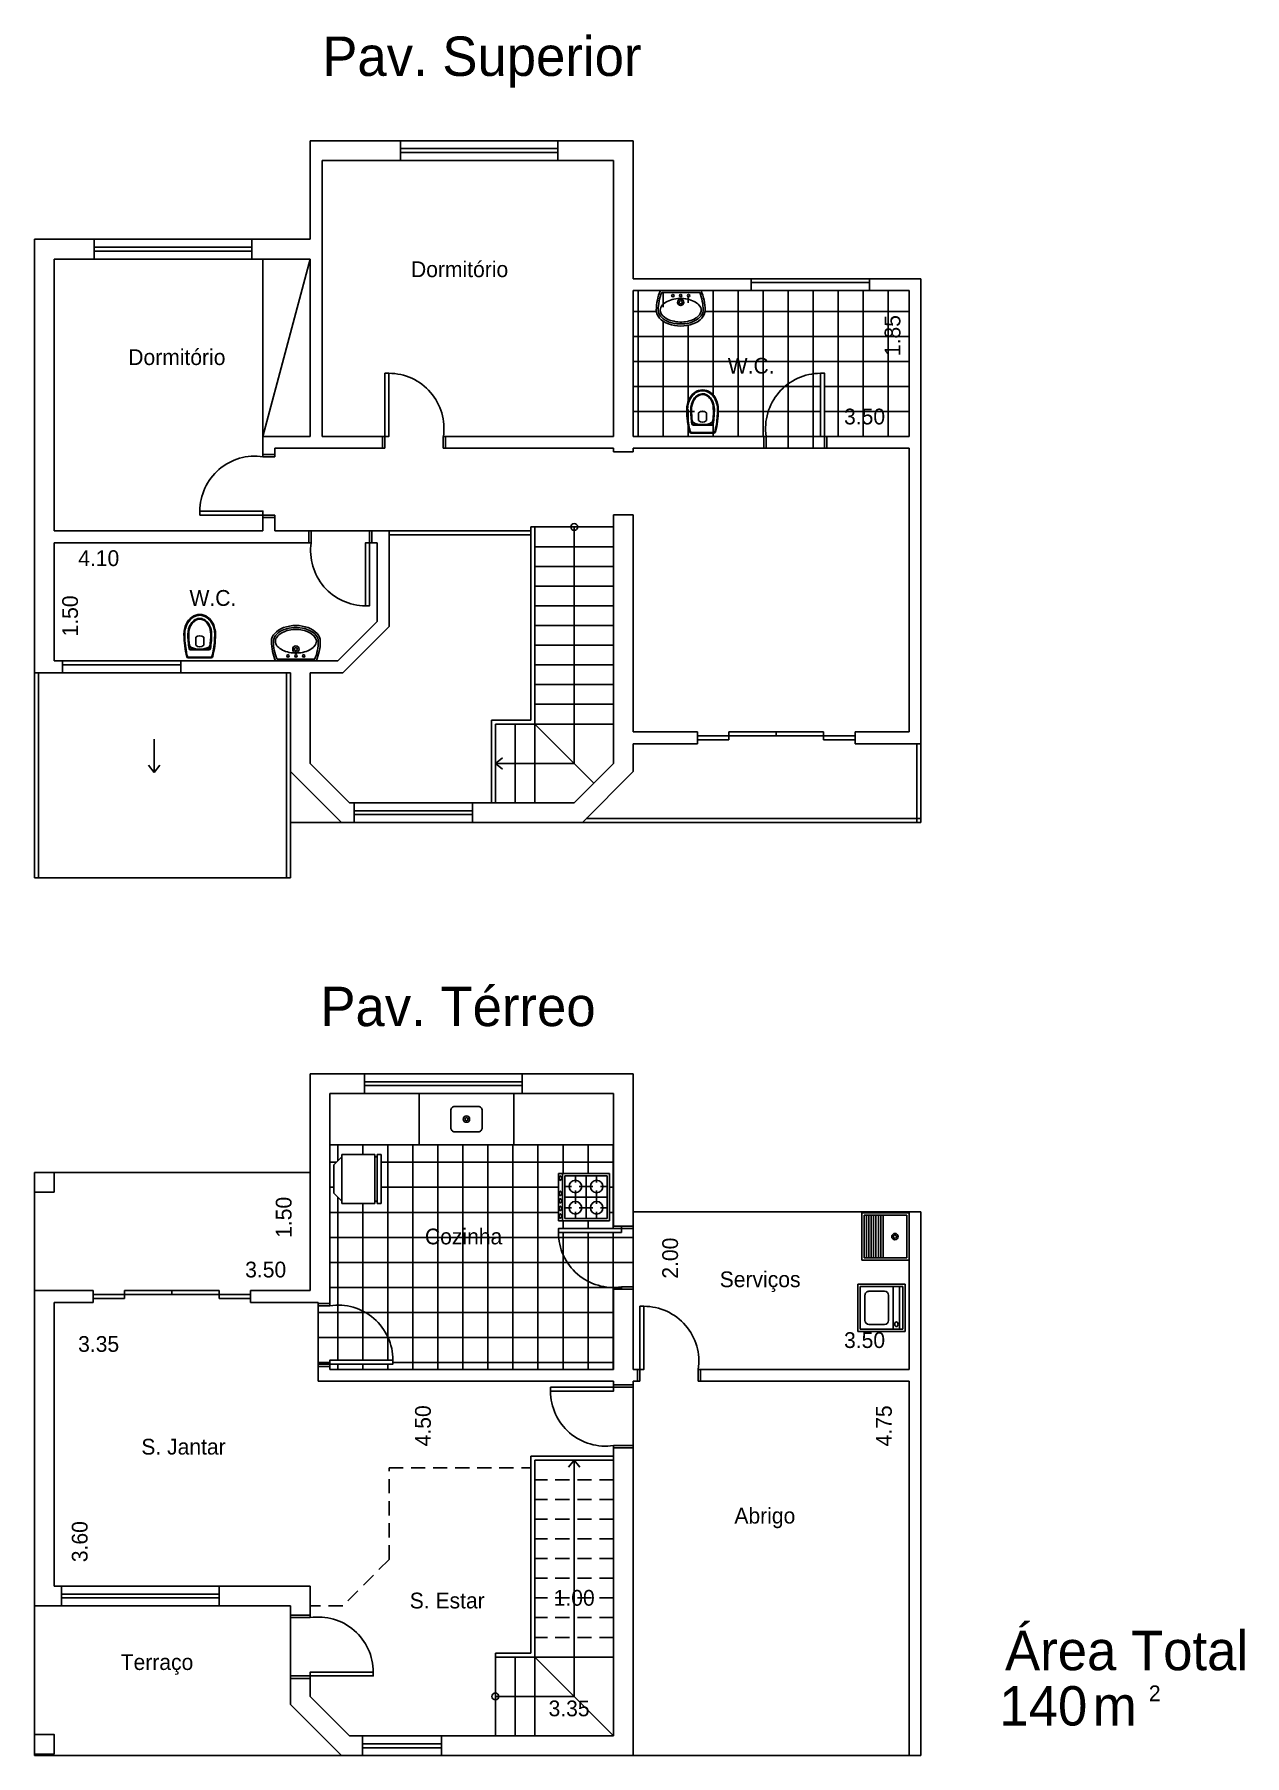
# Model space of a CAD drawing. Extents: x 0 to 15.4, y 0 to 21.8.
import ezdxf

# ---------------------------------------------------------------- set-up
doc = ezdxf.new("R2010")
doc.units = 0
doc.header["$MEASUREMENT"] = 0
doc.linetypes.add('ACAD_ISO02W100', pattern=[15, 12, -3])
doc.layers.get('0').update_dxf_attribs({"linetype": 'CONTINUOUS'})
doc.layers.get('DEFPOINTS').update_dxf_attribs({"linetype": 'CONTINUOUS'})
for name, color, linetype in [('BLOCO', 5, 'CONTINUOUS'), ('BLOCOS', 5, 'CONTINUOUS'), ('HACHURA', 1, 'CONTINUOUS'), ('PAREDE', 7, 'CONTINUOUS'), ('PONTILHADO', 8, 'ACAD_ISO02W100')]:
    doc.layers.add(name, color=color, linetype=linetype)
doc.styles.add('PADRÃO', font='', dxfattribs={"height": 0.2})
doc.styles.get('PADRÃO').set_extended_font_data('AvantGarde Bk BT')
doc.dimstyles.new('PADRÃOS', dxfattribs={"dimtxt": 0.15, "dimasz": 0.1, "dimexe": 1.25, "dimexo": 0.625, "dimgap": 0.1, "dimtad": 0, "dimjust": 1, "dimzin": 1, "dimdsep": 46, "dimtxsty": 'PADRÃO', "dimcen": 2.5, "dimse1": 1, "dimse2": 1, "dimsd1": 1, "dimsd2": 1, "dimclrt": 1, "dimadec": 0, "dimazin": 0, "dimtfac": 1, "dimtdec": 4, "dimtmove": 0, "dimatfit": 3, "dimfxl": 1, "dimtolj": 1, "dimtzin": 0, "dimarcsym": 0})
pattern_1 = [(0, (-136.80196, -158.20776), (0, 0.3175), []), (90, (-136.80196, -158.20776), (-0.3175, 2e-17), [])]

msp = doc.modelspace()

# ---------------------------------------------------------------- texts
at = {"color": 1, "linetype": 'ByBlock', "ltscale": 0.015, "insert": (0.816, 15.191), "char_height": 0.2, "attachment_point": 5, "style": 'PADRÃO'}
msp.add_mtext('\\A1;4.10', dxfattribs=at)
at = {"color": 1, "linetype": 'ByBlock', "ltscale": 0.015, "insert": (0.454, 14.459), "char_height": 0.2, "attachment_point": 5, "rotation": 90, "style": 'PADRÃO'}
msp.add_mtext('\\A1;1.50', dxfattribs=at)
at = {"layer": 'HACHURA', "ltscale": 0.015, "style": 'PADRÃO'}
for s, p in [('W.C.', (1.968, 14.588)), ('Serviços', (8.697, 5.943)), ('Abrigo', (8.883, 2.944)), ('Terraço', (1.095, 1.086))]:
    msp.add_text(s, height=0.2, dxfattribs=at).set_placement(p)

# ---------------------------------------------------------------- blocks, each defined once
blk = doc.blocks.new('SETA')
at = {"layer": 'PAREDE', "ltscale": 0.015}
for q in [(-0.073, -0.091), (0.073, -0.091)]:
    blk.add_line((0, 0), q, dxfattribs=at)
blk = doc.blocks.new('BOLA')
at = {"layer": 'PAREDE', "ltscale": 0.015}
blk.add_circle((0, 0), 0.0437, dxfattribs=at)
blk = doc.blocks.new('J2')
at = {"layer": 'BLOCO'}
for p, q in [((0, 0.25), (0, 0)), ((2, 0.25), (0, 0.25)), ((2, 0), (2, 0.25)), ((2, 0.15), (0, 0.15)), ((0, 0.1), (2, 0.1)), ((0, 0), (2, 0))]:
    blk.add_line(p, q, dxfattribs=at)
blk = doc.blocks.new('J15')
at = {"layer": 'BLOCO'}
for p, q in [((1.5, 0.25), (0, 0.25)), ((0, 0.25), (0, 0)), ((1.5, 0), (1.5, 0.25)), ((1.5, 0.15), (0, 0.15)), ((0, 0.1), (1.5, 0.1)), ((0, 0), (1.5, 0))]:
    blk.add_line(p, q, dxfattribs=at)
blk = doc.blocks.new('P80E15')
at = {"layer": 'BLOCO', "ltscale": 0.015}
for p, q in [((0.03, 0.15), (0, 0.15)), ((0, 0.15), (0, 0)), ((0.03, 0), (0, 0)), ((0.03, 0.15), (0.03, 0)), ((0.8, 0.15), (0.77, 0.15)), ((0.77, 0.15), (0.77, 0)), ((0.8, 0), (0.77, 0)), ((0.8, 0.15), (0.8, 0))]:
    blk.add_line(p, q, dxfattribs=at)
at = {"layer": 'BLOCO'}
blk.add_lwpolyline([(0.03, 0.15), (0.08, 0.15), (0.08, 0.95), (0.03, 0.95)], close=True, dxfattribs=at)
at = {"layer": 'BLOCO', "ltscale": 0.015}
blk.add_arc((0.08, 0.252), 0.698, 351.5555, 90, dxfattribs=at)
blk = doc.blocks.new('P80D15')
at = {"layer": 'BLOCO', "ltscale": 0.015}
for p, q in [((0, 0.15), (0, 0)), ((0, 0.15), (0.03, 0.15)), ((0, 0), (0.03, 0)), ((0.03, 0.15), (0.03, 0)), ((0.77, 0.15), (0.77, 0)), ((0.77, 0.15), (0.8, 0.15)), ((0.77, 0), (0.8, 0)), ((0.8, 0.15), (0.8, 0))]:
    blk.add_line(p, q, dxfattribs=at)
at = {"layer": 'BLOCO'}
blk.add_lwpolyline([(0.77, 0.15), (0.72, 0.15), (0.72, 0.95), (0.77, 0.95)], close=True, dxfattribs=at)
at = {"layer": 'BLOCO', "ltscale": 0.015}
blk.add_arc((0.72, 0.252), 0.698, 90, 188.4445, dxfattribs=at)
blk = doc.blocks.new('J1')
at = {"layer": 'BLOCO'}
for p, q in [((0, 0.25), (0, 0)), ((1, 0.25), (0, 0.25)), ((1, 0), (1, 0.25)), ((1, 0.15), (0, 0.15)), ((0, 0.1), (1, 0.1)), ((0, 0), (1, 0))]:
    blk.add_line(p, q, dxfattribs=at)
blk = doc.blocks.new('P80D25')
at = {"layer": 'BLOCO', "ltscale": 0.015}
for p, q in [((0, 0.25), (0, 0)), ((0, 0.25), (0.03, 0.25)), ((0.03, 0.25), (0.03, 0)), ((0.77, 0.25), (0.77, 0)), ((0.77, 0.25), (0.8, 0.25)), ((0.8, 0.25), (0.8, 0)), ((0, 0), (0.8, 0))]:
    blk.add_line(p, q, dxfattribs=at)
at = {"layer": 'BLOCO'}
blk.add_lwpolyline([(0.77, 0.25), (0.72, 0.25), (0.72, 1.05), (0.77, 1.05)], close=True, dxfattribs=at)
at = {"layer": 'BLOCO', "ltscale": 0.015}
blk.add_arc((0.72, 0.352), 0.698, 90, 188.4445, dxfattribs=at)
blk = doc.blocks.new('COZINHA')
at = {"layer": 'HACHURA', "ltscale": 0.015, "style": 'PADRÃO'}
blk.add_text('Cozinha', height=0.2, dxfattribs=at).set_placement((-0.658, -0.068))
blk = doc.blocks.new('JANTAR')
at = {"layer": 'HACHURA', "ltscale": 0.015, "style": 'PADRÃO'}
blk.add_text('S. Jantar', height=0.2, dxfattribs=at).set_placement((-0.562, -0.027))
blk = doc.blocks.new('ESTAR')
at = {"layer": 'HACHURA', "ltscale": 0.015, "style": 'PADRÃO'}
blk.add_text('S. Estar', height=0.2, dxfattribs=at).set_placement((-0.425, -0.068))
blk = doc.blocks.new('DORMI')
at = {"layer": 'HACHURA', "ltscale": 0.015, "style": 'PADRÃO'}
blk.add_text('Dormitório', height=0.2, dxfattribs=at).set_placement((-0.516, -0.066))
blk = doc.blocks.new('WC')
at = {"layer": 'HACHURA', "ltscale": 0.015, "style": 'PADRÃO'}
blk.add_text('W.C.', height=0.2, dxfattribs=at).set_placement((-0.137, -0.096))
blk = doc.blocks.new('VASOSAN')
at = {"layer": 'BLOCOS'}
for p, q in [((-0.05, 0.2), (-0.05, 0.3)), ((0.05, 0.2), (0.05, 0.3)), ((-0.145, 0.05), (0.145, 0.05)), ((-0.145, 0.04), (0.145, 0.04)), ((-0.116, 0.15), (0.116, 0.15)), ((-0.116, 0.14), (0.116, 0.14))]:
    blk.add_line(p, q, dxfattribs=at)
for centre, radius, start, end in [((0, 0.25), 0.0707, 44.9896, 134.9689), ((-0.145, 0.06), 0.02, 195.5363, 270), ((-0.145, 0.06), 0.01, 195.5347, 270), ((-0.116, 0.16), 0.02, 189.3868, 270), ((-0.116, 0.16), 0.01, 189.3844, 270), ((0, 0.25), 0.0707, 225.0311, 315.0104), ((0.116, 0.16), 0.01, 270, 350.5759), ((0.116, 0.16), 0.02, 270, 350.5771), ((0.145, 0.06), 0.01, 270, 344.4831), ((0.145, 0.06), 0.02, 270, 344.4637)]:
    blk.add_arc(centre, radius, start, end, dxfattribs=at)
for centre, major_axis, ratio, start_param, end_param in [((0, 0.34), (0, 0.25), 0.8, 4.712389, 7.853982), ((0, 0.34), (0, 0.5), 0.4, 1.570796, 2.178171), ((0, 0.34), (0, 0.5), 0.4, 4.105014, 4.712389), ((0, 0.2), (-0.132, 0), 0.380108, 0, 3.141593)]:
    blk.add_ellipse(centre, major_axis=major_axis, ratio=ratio, start_param=start_param, end_param=end_param, dxfattribs=at)
for points, knots in [([(0.19, 0.34), (0.19, 0.385), (0.18, 0.43), (0.128, 0.535), (0.067, 0.577), (-0.056, 0.582), (-0.118, 0.544), (-0.177, 0.44), (-0.19, 0.39), (-0.19, 0.34)], [4.712389, 4.712389, 4.712389, 4.712389, 5.268705, 5.268705, 6.251972, 6.251972, 7.235239, 7.235239, 7.853982, 7.853982, 7.853982, 7.853982]), ([(0.15, 0.34), (0.15, 0.379), (0.141, 0.418), (0.098, 0.505), (0.052, 0.537), (-0.036, 0.543), (-0.083, 0.519), (-0.137, 0.434), (-0.15, 0.387), (-0.15, 0.34)], [4.712389, 4.712389, 4.712389, 4.712389, 5.267304, 5.267304, 6.225165, 6.225165, 7.183027, 7.183027, 7.853982, 7.853982, 7.853982, 7.853982]), ([(0.14, 0.34), (0.14, 0.377), (0.131, 0.415), (0.086, 0.506), (0.035, 0.535), (-0.049, 0.525), (-0.088, 0.498), (-0.13, 0.419), (-0.14, 0.379), (-0.14, 0.34)], [4.712389, 4.712389, 4.712389, 4.712389, 5.266985, 5.266985, 6.376176, 6.376176, 7.268653, 7.268653, 7.853982, 7.853982, 7.853982, 7.853982]), ([(-0.19, 0.34), (-0.19, 0.263), (-0.183, 0.186), (-0.165, 0.096), (-0.16, 0.076), (-0.155, 0.057)], [1.5707963, 1.5707963, 1.5707963, 1.5707963, 2.0374558, 2.0374558, 2.1781714, 2.1781714, 2.1781714, 2.1781714]), ([(0.126, 0.158), (0.13, 0.188), (0.134, 0.22), (0.139, 0.281), (0.14, 0.31), (0.14, 0.34)], [4.3194242, 4.3194242, 4.3194242, 4.3194242, 4.5261468, 4.5261468, 4.712389, 4.712389, 4.712389, 4.712389]), ([(0.135, 0.157), (0.141, 0.188), (0.145, 0.222), (0.149, 0.283), (0.15, 0.312), (0.15, 0.34)], [4.3194149, 4.3194149, 4.3194149, 4.3194149, 4.5352774, 4.5352774, 4.712389, 4.712389, 4.712389, 4.712389]), ([(0.155, 0.057), (0.171, 0.118), (0.183, 0.188), (0.189, 0.287), (0.19, 0.314), (0.19, 0.34)], [4.1050166, 4.1050166, 4.1050166, 4.1050166, 4.5531772, 4.5531772, 4.712389, 4.712389, 4.712389, 4.712389])]:
    blk.add_open_spline(points, degree=3, knots=knots, dxfattribs=at)
for points in [[(-0.15, 0.34), (-0.15, 0.277), (-0.145, 0.214), (-0.135, 0.157)], [(-0.14, 0.34), (-0.14, 0.278), (-0.135, 0.215), (-0.126, 0.158)]]:
    blk.add_open_spline(points, degree=3, dxfattribs=at)
blk = doc.blocks.new('LAVAT')
at = {"layer": 'BLOCOS'}
for p, q in [((-0.257, 0), (0.257, 0)), ((-0.241, 0.025), (0.241, 0.025))]:
    blk.add_line(p, q, dxfattribs=at)
for centre, radius in [((-0.1, 0.065), 0.015), ((0, 0.15), 0.04), ((0, 0.15), 0.02), ((0, 0.065), 0.015), ((0.1, 0.065), 0.015)]:
    blk.add_circle(centre, radius, dxfattribs=at)
for centre, radius, start, end in [((0.31, 0.25), 0.62, 180, 203.78), ((0.31, 0.25), 0.595, 180, 202.2114), ((-0.31, 0.25), 0.595, 337.7886, 360), ((-0.31, 0.25), 0.62, 336.22, 0)]:
    blk.add_arc(centre, radius, start, end, dxfattribs=at)
blk.add_ellipse((0, 0.25), major_axis=(0.31, 0), ratio=0.645161, start_param=0, end_param=3.141593, dxfattribs=at)
for points, knots in [([(0.285, 0.25), (0.285, 0.3), (0.245, 0.354), (0.101, 0.423), (0, 0.434), (-0.174, 0.399), (-0.244, 0.353), (-0.28, 0.286), (-0.285, 0.268), (-0.285, 0.25)], [0, 0, 0, 0, 0.936148, 0.936148, 1.872296, 1.872296, 2.808445, 2.808445, 3.139385, 3.139385, 3.139385, 3.139385]), ([(0.26, 0.25), (0.26, 0.278), (0.242, 0.313), (0.164, 0.37), (0.103, 0.392), (-0.029, 0.404), (-0.098, 0.394), (-0.203, 0.348), (-0.24, 0.314), (-0.266, 0.253), (-0.263, 0.224), (-0.216, 0.162), (-0.168, 0.131), (-0.048, 0.098), (0.023, 0.096), (0.148, 0.123), (0.201, 0.15), (0.251, 0.205), (0.26, 0.229), (0.26, 0.25)], [0, 0, 0, 0, 0.718092, 0.718092, 1.436184, 1.436184, 2.154275, 2.154275, 2.872367, 2.872367, 3.590459, 3.590459, 4.308551, 4.308551, 5.026643, 5.026643, 5.744734, 5.744734, 6.283185, 6.283185, 6.283185, 6.283185])]:
    blk.add_open_spline(points, degree=3, knots=knots, dxfattribs=at)
blk = doc.blocks.new('FOGÃO4B')
at = {"layer": 'BLOCOS'}
for p, q in [((-0.3, 0.7), (0.3, 0.7)), ((-0.3, 0.05), (-0.3, 0.7)), ((0.3, 0.7), (0.3, 0.05)), ((-0.3, 0.65), (0.3, 0.65)), ((-0.27, 0.62), (0.27, 0.62)), ((-0.27, 0.08), (-0.27, 0.62)), ((-0.27, 0.485), (-0.185, 0.485)), ((-0.135, 0.535), (-0.135, 0.62)), ((-0.085, 0.485), (0.085, 0.485)), ((0, 0.08), (0, 0.62)), ((0.135, 0.535), (0.135, 0.62)), ((0.185, 0.485), (0.27, 0.485)), ((0.27, 0.62), (0.27, 0.08)), ((-0.27, 0.35), (0.27, 0.35)), ((-0.135, 0.265), (-0.135, 0.435)), ((0.135, 0.265), (0.135, 0.435)), ((0.3, 0.05), (-0.3, 0.05)), ((-0.27, 0.215), (-0.185, 0.215)), ((0.27, 0.08), (-0.27, 0.08)), ((-0.135, 0.08), (-0.135, 0.165)), ((-0.085, 0.215), (0.085, 0.215)), ((0.135, 0.08), (0.135, 0.165)), ((0.185, 0.215), (0.27, 0.215))]:
    blk.add_line(p, q, dxfattribs=at)
for centre in [(-0.135, 0.485), (0.135, 0.485), (-0.135, 0.215), (0.135, 0.215)]:
    blk.add_circle(centre, 0.08, dxfattribs=at)
for centre in [(-0.24, 0.675), (-0.144, 0.675), (-0.048, 0.675), (0.048, 0.675), (0.24, 0.675)]:
    blk.add_ellipse(centre, major_axis=(-0.03, 0), ratio=0.5, dxfattribs=at)
blk = doc.blocks.new('GELAD')
at = {"layer": 'BLOCOS'}
for p, q in [((0.31, 0.65), (-0.31, 0.65)), ((-0.31, 0.65), (-0.31, 0.6)), ((0.31, 0.6), (-0.31, 0.6)), ((0.31, 0.57), (-0.31, 0.57)), ((-0.31, 0.57), (-0.31, 0.15)), ((-0.28, 0.6), (-0.28, 0.57)), ((0.28, 0.57), (0.28, 0.6)), ((0.31, 0.6), (0.31, 0.65)), ((0.31, 0.15), (0.31, 0.57)), ((-0.31, 0.15), (0.31, 0.15)), ((-0.18, 0.05), (-0.28, 0.15)), ((-0.18, 0.05), (0.18, 0.05)), ((0.18, 0.05), (0.28, 0.15))]:
    blk.add_line(p, q, dxfattribs=at)
blk = doc.blocks.new('TANQUE')
at = {"layer": 'BLOCOS'}
for p, q in [((-0.3, 0.6), (0.3, 0.6)), ((-0.3, 0), (-0.3, 0.6)), ((-0.27, 0.57), (0.27, 0.57)), ((-0.27, 0.03), (-0.27, 0.57)), ((-0.27, 0.54), (0.27, 0.54)), ((-0.27, 0.51), (0.27, 0.51)), ((-0.27, 0.48), (0.27, 0.48)), ((-0.27, 0.45), (0.27, 0.45)), ((0.27, 0.57), (0.27, 0.03)), ((0.3, 0.6), (0.3, 0)), ((-0.27, 0.42), (0.27, 0.42)), ((-0.27, 0.39), (0.27, 0.39)), ((-0.27, 0.36), (0.27, 0.36)), ((-0.27, 0.33), (0.27, 0.33)), ((0.3, 0), (-0.3, 0)), ((0.27, 0.03), (-0.27, 0.03))]:
    blk.add_line(p, q, dxfattribs=at)
for radius in [0.04, 0.02]:
    blk.add_circle((0, 0.18), radius, dxfattribs=at)
blk = doc.blocks.new('MÁQUINA')
at = {"layer": 'BLOCOS'}
for p, q in [((-0.3, 0.65), (0.3, 0.65)), ((-0.3, 0.05), (-0.3, 0.65)), ((-0.27, 0.62), (0.27, 0.62)), ((-0.27, 0.08), (-0.27, 0.62)), ((-0.21, 0.31), (-0.21, 0.51)), ((-0.16, 0.56), (0.16, 0.56)), ((0.21, 0.51), (0.21, 0.31)), ((0.27, 0.62), (0.27, 0.08)), ((0.3, 0.65), (0.3, 0.05)), ((0.16, 0.26), (-0.16, 0.26)), ((0.3, 0.05), (-0.3, 0.05)), ((0.27, 0.2), (-0.27, 0.2)), ((0.27, 0.12), (-0.27, 0.12)), ((0.27, 0.08), (-0.27, 0.08))]:
    blk.add_line(p, q, dxfattribs=at)
for centre, start, end in [((-0.16, 0.51), 90, 180), ((0.16, 0.51), 360, 90), ((-0.16, 0.31), 180, 270), ((0.16, 0.31), 270, 360)]:
    blk.add_arc(centre, 0.05, start, end, dxfattribs=at)
blk.add_ellipse((-0.208, 0.161), major_axis=(-0.0301, 0), ratio=0.716981, dxfattribs=at)
blk = doc.blocks.new('*D28')
at = {"layer": 'DEFPOINTS', "color": 0, "linetype": 'ByBlock', "ltscale": 0.015}
for p in [(137.052, 163.958), (140.402, 163.429), (140.402, 162.958)]:
    blk.add_point(p, dxfattribs=at)
at = {"color": 1, "linetype": 'ByBlock', "ltscale": 0.015, "insert": (137.617, 163.429), "char_height": 0.2, "attachment_point": 5, "style": 'PADRÃO'}
blk.add_mtext('\\A1;3.35', dxfattribs=at)
blk = doc.blocks.new('*D29')
at = {"layer": 'DEFPOINTS', "color": 0, "linetype": 'ByBlock', "ltscale": 0.015}
for p in [(137.052, 163.958), (137.378, 163.958), (137.145, 160.358)]:
    blk.add_point(p, dxfattribs=at)
at = {"color": 1, "linetype": 'ByBlock', "ltscale": 0.015, "insert": (137.378, 160.922), "char_height": 0.2, "attachment_point": 5, "rotation": 90, "style": 'PADRÃO'}
blk.add_mtext('\\A1;3.60', dxfattribs=at)
blk = doc.blocks.new('*D30')
at = {"layer": 'DEFPOINTS', "color": 0, "linetype": 'ByBlock', "ltscale": 0.015}
for p in [(140.402, 162.958), (140.802, 158.458), (141.734, 158.458)]:
    blk.add_point(p, dxfattribs=at)
at = {"color": 1, "linetype": 'ByBlock', "ltscale": 0.015, "insert": (141.734, 162.392), "char_height": 0.2, "attachment_point": 5, "rotation": 90, "style": 'PADRÃO'}
blk.add_mtext('\\A1;4.50', dxfattribs=at)
blk = doc.blocks.new('*D31')
at = {"layer": 'DEFPOINTS', "color": 0, "linetype": 'ByBlock', "ltscale": 0.015}
for p in [(140.802, 158.805), (140.802, 158.458), (144.152, 158.458)]:
    blk.add_point(p, dxfattribs=at)
at = {"color": 1, "linetype": 'ByBlock', "ltscale": 0.015, "insert": (143.587, 158.805), "char_height": 0.2, "attachment_point": 5, "style": 'PADRÃO'}
blk.add_mtext('\\A1;3.35', dxfattribs=at)
blk = doc.blocks.new('*D32')
at = {"color": 0, "linetype": 'ByBlock', "ltscale": 0.015}
for p, q in [((143.152, 160.208), (143.281, 160.208)), ((144.152, 160.208), (144.023, 160.208))]:
    blk.add_line(p, q, dxfattribs=at)
at = {"layer": 'DEFPOINTS', "color": 0, "linetype": 'ByBlock', "ltscale": 0.015}
for p in [(143.152, 160.208), (144.152, 160.208), (144.152, 160.208)]:
    blk.add_point(p, dxfattribs=at)
at = {"color": 1, "linetype": 'ByBlock', "ltscale": 0.015, "insert": (143.652, 160.208), "char_height": 0.2, "attachment_point": 5, "style": 'PADRÃO'}
blk.add_mtext('\\A1;1.00', dxfattribs=at)
blk = doc.blocks.new('*D33')
at = {"layer": 'DEFPOINTS', "color": 0, "linetype": 'ByBlock', "ltscale": 0.015}
for p in [(147.902, 162.958), (147.584, 158.208), (147.902, 158.208)]:
    blk.add_point(p, dxfattribs=at)
at = {"color": 1, "linetype": 'ByBlock', "ltscale": 0.015, "insert": (147.584, 162.391), "char_height": 0.2, "attachment_point": 5, "rotation": 90, "style": 'PADRÃO'}
blk.add_mtext('\\A1;4.75', dxfattribs=at)
blk = doc.blocks.new('*D34')
at = {"layer": 'DEFPOINTS', "color": 0, "linetype": 'ByBlock', "ltscale": 0.015}
for p in [(144.402, 163.478), (144.402, 163.108), (147.902, 163.108)]:
    blk.add_point(p, dxfattribs=at)
at = {"color": 1, "linetype": 'ByBlock', "ltscale": 0.015, "insert": (147.337, 163.478), "char_height": 0.2, "attachment_point": 5, "style": 'PADRÃO'}
blk.add_mtext('\\A1;3.50', dxfattribs=at)
blk = doc.blocks.new('*D35')
at = {"layer": 'DEFPOINTS', "color": 0, "linetype": 'ByBlock', "ltscale": 0.015}
for p in [(144.402, 165.108), (144.486, 163.108), (144.871, 163.108)]:
    blk.add_point(p, dxfattribs=at)
at = {"color": 1, "linetype": 'ByBlock', "ltscale": 0.015, "insert": (144.871, 164.519), "char_height": 0.2, "attachment_point": 5, "rotation": 90, "style": 'PADRÃO'}
blk.add_mtext('\\A1;2.00', dxfattribs=at)
blk = doc.blocks.new('*D36')
at = {"layer": 'DEFPOINTS', "color": 0, "linetype": 'ByBlock', "ltscale": 0.015}
for p in [(140.302, 165.608), (139.967, 164.108), (140.302, 164.108)]:
    blk.add_point(p, dxfattribs=at)
at = {"color": 1, "linetype": 'ByBlock', "ltscale": 0.015, "insert": (139.967, 165.037), "char_height": 0.2, "attachment_point": 5, "rotation": 90, "style": 'PADRÃO'}
blk.add_mtext('\\A1;1.50', dxfattribs=at)
blk = doc.blocks.new('*D37')
at = {"layer": 'DEFPOINTS', "color": 0, "linetype": 'ByBlock', "ltscale": 0.015}
for p in [(136.802, 164.373), (136.802, 164.108), (140.302, 164.108)]:
    blk.add_point(p, dxfattribs=at)
at = {"color": 1, "linetype": 'ByBlock', "ltscale": 0.015, "insert": (139.737, 164.373), "char_height": 0.2, "attachment_point": 5, "style": 'PADRÃO'}
blk.add_mtext('\\A1;3.50', dxfattribs=at)
blk = doc.blocks.new('*D38')
at = {"layer": 'DEFPOINTS', "color": 0, "linetype": 'ByBlock', "ltscale": 0.015}
for p in [(137.052, 173.596), (141.152, 173.596), (141.152, 173.399)]:
    blk.add_point(p, dxfattribs=at)
at = {"color": 1, "linetype": 'ByBlock', "ltscale": 0.015, "insert": (137.618, 173.399), "char_height": 0.2, "attachment_point": 5, "style": 'PADRÃO'}
blk.add_mtext('\\A1;4.10', dxfattribs=at)
blk = doc.blocks.new('*D39')
at = {"layer": 'DEFPOINTS', "color": 0, "linetype": 'ByBlock', "ltscale": 0.015}
for p in [(137.052, 173.596), (137.256, 173.596), (137.052, 172.096)]:
    blk.add_point(p, dxfattribs=at)
at = {"color": 1, "linetype": 'ByBlock', "ltscale": 0.015, "insert": (137.256, 172.667), "char_height": 0.2, "attachment_point": 5, "rotation": 90, "style": 'PADRÃO'}
blk.add_mtext('\\A1;1.50', dxfattribs=at)
blk = doc.blocks.new('*D40')
at = {"layer": 'DEFPOINTS', "color": 0, "linetype": 'ByBlock', "ltscale": 0.015}
for p in [(147.902, 176.796), (147.693, 174.946), (147.902, 174.946)]:
    blk.add_point(p, dxfattribs=at)
at = {"color": 1, "linetype": 'ByBlock', "ltscale": 0.015, "insert": (147.693, 176.224), "char_height": 0.2, "attachment_point": 5, "rotation": 90, "style": 'PADRÃO'}
blk.add_mtext('\\A1;1.85', dxfattribs=at)
blk = doc.blocks.new('*D41')
at = {"layer": 'DEFPOINTS', "color": 0, "linetype": 'ByBlock', "ltscale": 0.015}
for p in [(144.402, 175.196), (144.402, 174.946), (147.902, 174.946)]:
    blk.add_point(p, dxfattribs=at)
at = {"color": 1, "linetype": 'ByBlock', "ltscale": 0.015, "insert": (147.337, 175.196), "char_height": 0.2, "attachment_point": 5, "style": 'PADRÃO'}
blk.add_mtext('\\A1;3.50', dxfattribs=at)
blk = doc.blocks.new('SUPERIOR')
at = {"layer": 'HACHURA', "ltscale": 0.015, "style": 'PADRÃO'}
blk.add_text('Pav. Superior', height=0.5, dxfattribs=at).set_placement((-1.769, -0.192))
blk = doc.blocks.new('TÉRREO')
at = {"layer": 'HACHURA', "ltscale": 0.015, "style": 'PADRÃO'}
blk.add_text('Pav. Térreo', height=0.5, dxfattribs=at).set_placement((-1.92, -0.247))
blk = doc.blocks.new('AREA')
at = {"layer": 'HACHURA', "ltscale": 0.1, "style": 'PADRÃO'}
for s, p in [('Área Total', (-2.498, 0.433)), ('m', (-1.384, -0.269))]:
    blk.add_text(s, height=0.5, dxfattribs=at).set_placement(p)
at = {"layer": 'HACHURA', "ltscale": 0.015, "style": 'PADRÃO'}
blk.add_text('2', height=0.2, dxfattribs=at).set_placement((-0.673, 0.04))
blk.add_attdef('100', (-2.57, -0.269), '', height=0.5, dxfattribs=at)

# ---------------------------------------------------------------- dimensions: what is measured, and where the dimension line sits
at = {"layer": 'HACHURA', "ltscale": 0.015}
for base, p1, p2, picture, middle in [((10.891, 16.738), (11.1, 18.588), (11.1, 16.738), '*D40', (10.891, 18.017)), ((0.454, 15.388), (0.25, 13.888), (0.25, 15.388), '*D39', (0.454, 14.459)), ((3.165, 5.9), (3.5, 7.4), (3.5, 5.9), '*D36', (3.165, 6.829)), ((8.069, 4.9), (7.6, 6.9), (7.684, 4.9), '*D35', (8.069, 6.311)), ((0.576, 5.75), (0.343, 2.15), (0.25, 5.75), '*D29', (0.576, 2.715)), ((4.932, 0.25), (3.6, 4.75), (4, 0.25), '*D30', (4.932, 4.184)), ((10.782, 0), (11.1, 4.75), (11.1, 0), '*D33', (10.782, 4.184))]:
    dim = msp.add_linear_dim(base=base, p1=p1, p2=p2, angle=90, dimstyle='PADRÃOS', dxfattribs=at)
    dim.commit()
    dim.dimension.update_dxf_attribs({"geometry": picture, "text_midpoint": middle, "insert": (-136.802, -158.208)})
for base, p1, p2, picture, middle in [((7.6, 16.989), (11.1, 16.738), (7.6, 16.738), '*D41', (10.535, 16.989)), ((4.35, 15.191), (0.25, 15.388), (4.35, 15.388), '*D38', (0.816, 15.191)), ((0, 6.166), (3.5, 5.9), (0, 5.9), '*D37', (2.935, 6.166)), ((3.6, 5.221), (0.25, 5.75), (3.6, 4.75), '*D28', (0.815, 5.221)), ((7.6, 5.271), (11.1, 4.9), (7.6, 4.9), '*D34', (10.535, 5.271)), ((7.35, 2), (6.35, 2), (7.35, 2), '*D32', (6.85, 2)), ((4, 0.597), (7.35, 0.25), (4, 0.25), '*D31', (6.785, 0.597))]:
    dim = msp.add_linear_dim(base=base, p1=p1, p2=p2, dimstyle='PADRÃOS', dxfattribs=at)
    dim.commit()
    dim.dimension.update_dxf_attribs({"geometry": picture, "text_midpoint": middle, "insert": (-136.802, -158.208)})

# ---------------------------------------------------------------- hatches: boundary and pattern name
at = {"layer": 'HACHURA', "ltscale": 0.015}
h = msp.add_hatch(dxfattribs=at)
h.set_pattern_fill('NET', color=256, scale=0.1, style=0)
h.set_pattern_definition(pattern_1)
edge = h.paths.add_edge_path()
edge.add_line((11.1, 18.588), (10.596, 18.588))
edge.add_line((10.596, 18.588), (9.096, 18.588))
edge.add_line((9.096, 18.588), (8.46, 18.588))
edge.add_arc((7.892, 18.338), 0.62, 0, 23.78, ccw=False)
edge.add_ellipse((8.202, 18.338), major_axis=(-0.31, 0), ratio=0.645161, start_angle=0, end_angle=180, ccw=False)
edge.add_arc((8.512, 18.338), 0.62, 156.22, 180, ccw=False)
edge.add_line((7.945, 18.588), (7.6, 18.588))
edge.add_line((7.6, 18.588), (7.6, 16.738))
edge.add_line((7.6, 16.738), (9.257, 16.738))
edge.add_line((9.257, 16.738), (9.287, 16.738))
edge.add_arc((9.977, 16.84), 0.698, 90, 188.4445, ccw=False)
edge.add_line((9.977, 17.538), (10.027, 17.538))
edge.add_line((10.027, 17.538), (10.027, 16.738))
edge.add_line((10.027, 16.738), (10.057, 16.738))
edge.add_line((10.057, 16.738), (11.1, 16.738))
edge.add_line((11.1, 16.738), (11.1, 18.588))
edge = h.paths.add_edge_path(flags=16)
edge.add_arc((8.334, 16.798), 0.01, 189.4582, 195.5347)
edge.add_spline(control_points=[(8.325, 16.795), (8.319, 16.814), (8.315, 16.834), (8.296, 16.924), (8.289, 17.001), (8.289, 17.078)], knot_values=[1.570796, 1.570796, 1.570796, 1.570796, 1.711512, 1.711512, 2.178171, 2.178171, 2.178171, 2.178171], degree=3, periodic=0)
edge = h.paths.add_edge_path(flags=0)
edge.add_arc((8.624, 16.798), 0.01, 344.4831, 350.558, ccw=False)
edge.add_spline(control_points=[(8.634, 16.795), (8.651, 16.856), (8.662, 16.926), (8.668, 17.025), (8.669, 17.052), (8.669, 17.078)], knot_values=[4.105017, 4.105017, 4.105017, 4.105017, 4.553177, 4.553177, 4.712389, 4.712389, 4.712389, 4.712389], degree=3, periodic=0)
h.paths.add_polyline_path([(9.977, 17.538, 0.45807), (9.287, 16.738), (9.287, 16.588), (10.027, 16.588), (10.027, 16.738), (9.977, 16.738)])
edge = h.paths.add_edge_path(flags=16)
edge.add_ellipse((8.479, 16.938), major_axis=(-0.132, 0), ratio=0.380108, start_angle=0, end_angle=180)
edge = h.paths.add_edge_path(flags=16)
edge.add_line((8.334, 16.788), (8.624, 16.788))
edge = h.paths.add_edge_path(flags=0)
edge.add_line((8.363, 16.888), (8.595, 16.888))
edge = h.paths.add_edge_path(flags=0)
edge.add_spline(control_points=[(8.619, 17.078), (8.619, 17.115), (8.61, 17.153), (8.565, 17.244), (8.514, 17.273), (8.43, 17.263), (8.391, 17.236), (8.349, 17.157), (8.339, 17.117), (8.339, 17.078)], knot_values=[4.712389, 4.712389, 4.712389, 4.712389, 5.266985, 5.266985, 6.376176, 6.376176, 7.268653, 7.268653, 7.853982, 7.853982, 7.853982, 7.853982], degree=3, periodic=0)
edge = h.paths.add_edge_path(flags=0)
edge.add_spline(control_points=[(8.669, 17.078), (8.669, 17.123), (8.659, 17.168), (8.607, 17.273), (8.546, 17.316), (8.424, 17.32), (8.361, 17.282), (8.302, 17.178), (8.289, 17.128), (8.289, 17.078)], knot_values=[4.712389, 4.712389, 4.712389, 4.712389, 5.268705, 5.268705, 6.251972, 6.251972, 7.235239, 7.235239, 7.853982, 7.853982, 7.853982, 7.853982], degree=3, periodic=0)
edge = h.paths.add_edge_path(flags=0)
edge.add_spline(control_points=[(8.629, 17.078), (8.629, 17.117), (8.62, 17.156), (8.577, 17.243), (8.531, 17.275), (8.443, 17.281), (8.396, 17.257), (8.342, 17.172), (8.329, 17.125), (8.329, 17.078)], knot_values=[4.712389, 4.712389, 4.712389, 4.712389, 5.267304, 5.267304, 6.225165, 6.225165, 7.183027, 7.183027, 7.853982, 7.853982, 7.853982, 7.853982], degree=3, periodic=0)
edge = h.paths.add_edge_path(flags=0)
edge.add_line((8.363, 16.878), (8.595, 16.878))
edge = h.paths.add_edge_path(flags=16)
edge.add_line((8.334, 16.778), (8.624, 16.778))
edge = h.paths.add_edge_path(flags=0)
edge.add_ellipse((8.479, 17.078), major_axis=(0, 0.25), ratio=0.8, start_angle=270, end_angle=450)
edge = h.paths.add_edge_path(flags=0)
edge.add_arc((8.363, 16.898), 0.02, 189.3868, 270)
edge = h.paths.add_edge_path(flags=16)
edge.add_arc((8.334, 16.798), 0.02, 195.5363, 270)
edge = h.paths.add_edge_path(flags=16)
edge.add_arc((8.334, 16.798), 0.01, 195.5347, 270)
edge = h.paths.add_edge_path(flags=16)
edge.add_arc((8.363, 16.898), 0.01, 189.3844, 270)
edge = h.paths.add_edge_path(flags=0)
edge.add_spline(control_points=[(8.339, 17.078), (8.339, 17.016), (8.344, 16.953), (8.354, 16.896)], knot_values=[1.570796, 1.570796, 1.570796, 1.570796, 1.963711, 1.963711, 1.963711, 1.963711], degree=3, periodic=0)
edge = h.paths.add_edge_path(flags=16)
edge.add_spline(control_points=[(8.289, 17.078), (8.289, 17.001), (8.296, 16.924), (8.315, 16.834), (8.319, 16.814), (8.325, 16.795)], knot_values=[1.570796, 1.570796, 1.570796, 1.570796, 2.037456, 2.037456, 2.178171, 2.178171, 2.178171, 2.178171], degree=3, periodic=0)
edge = h.paths.add_edge_path(flags=16)
edge.add_spline(control_points=[(8.329, 17.078), (8.329, 17.015), (8.334, 16.952), (8.344, 16.895)], knot_values=[1.570796, 1.570796, 1.570796, 1.570796, 1.963713, 1.963713, 1.963713, 1.963713], degree=3, periodic=0)
edge = h.paths.add_edge_path(flags=16)
edge.add_ellipse((8.479, 17.078), major_axis=(0, 0.5), ratio=0.4, start_angle=90, end_angle=124.8)
edge = h.paths.add_edge_path(flags=16)
edge.add_arc((8.479, 16.988), 0.0707, 44.9896, 134.9689)
edge = h.paths.add_edge_path(flags=16)
edge.add_arc((8.479, 16.988), 0.0707, 225.0311, 315.0104)
edge = h.paths.add_edge_path(flags=16)
edge.add_line((8.429, 16.938), (8.429, 17.038))
edge = h.paths.add_edge_path(flags=16)
edge.add_line((8.529, 16.938), (8.529, 17.038))
edge = h.paths.add_edge_path(flags=0)
edge.add_arc((8.595, 16.898), 0.02, 270, 350.5771)
edge = h.paths.add_edge_path(flags=16)
edge.add_arc((8.624, 16.798), 0.02, 270, 344.4637)
edge = h.paths.add_edge_path(flags=16)
edge.add_arc((8.624, 16.798), 0.01, 270, 344.4831)
edge = h.paths.add_edge_path(flags=0)
edge.add_arc((8.595, 16.898), 0.01, 270, 350.5759)
edge = h.paths.add_edge_path(flags=0)
edge.add_spline(control_points=[(8.634, 16.795), (8.651, 16.856), (8.662, 16.926), (8.668, 17.025), (8.669, 17.052), (8.669, 17.078)], knot_values=[4.105017, 4.105017, 4.105017, 4.105017, 4.553177, 4.553177, 4.712389, 4.712389, 4.712389, 4.712389], degree=3, periodic=0)
edge = h.paths.add_edge_path(flags=0)
edge.add_spline(control_points=[(8.605, 16.896), (8.61, 16.926), (8.613, 16.958), (8.618, 17.019), (8.619, 17.048), (8.619, 17.078)], knot_values=[4.319424, 4.319424, 4.319424, 4.319424, 4.526147, 4.526147, 4.712389, 4.712389, 4.712389, 4.712389], degree=3, periodic=0)
edge = h.paths.add_edge_path(flags=0)
edge.add_spline(control_points=[(8.615, 16.895), (8.62, 16.926), (8.624, 16.96), (8.628, 17.021), (8.629, 17.05), (8.629, 17.078)], knot_values=[4.319415, 4.319415, 4.319415, 4.319415, 4.535277, 4.535277, 4.712389, 4.712389, 4.712389, 4.712389], degree=3, periodic=0)
edge = h.paths.add_edge_path(flags=16)
edge.add_ellipse((8.479, 17.078), major_axis=(0, 0.5), ratio=0.4, start_angle=235.2, end_angle=270)
edge = h.paths.add_edge_path(flags=0)
edge.add_spline(control_points=[(8.619, 17.078), (8.619, 17.115), (8.61, 17.153), (8.565, 17.244), (8.514, 17.273), (8.43, 17.263), (8.391, 17.236), (8.349, 17.157), (8.339, 17.117), (8.339, 17.078)], knot_values=[4.712389, 4.712389, 4.712389, 4.712389, 5.266985, 5.266985, 6.376176, 6.376176, 7.268653, 7.268653, 7.853982, 7.853982, 7.853982, 7.853982], degree=3, periodic=0)
edge.add_spline(control_points=[(8.339, 17.078), (8.339, 17.117), (8.349, 17.157), (8.391, 17.236), (8.43, 17.263), (8.514, 17.273), (8.565, 17.244), (8.61, 17.153), (8.619, 17.115), (8.619, 17.078)], knot_values=[4.712389, 4.712389, 4.712389, 4.712389, 5.297717, 5.297717, 6.190195, 6.190195, 7.299386, 7.299386, 7.853982, 7.853982, 7.853982, 7.853982], degree=3, periodic=0)
edge = h.paths.add_edge_path(flags=0)
edge.add_spline(control_points=[(8.611, 16.938), (8.613, 16.955), (8.615, 16.972), (8.618, 17.019), (8.619, 17.048), (8.619, 17.078)], knot_values=[4.41323, 4.41323, 4.41323, 4.41323, 4.526147, 4.526147, 4.712389, 4.712389, 4.712389, 4.712389], degree=3, periodic=0)
edge.add_spline(control_points=[(8.611, 16.938), (8.613, 16.955), (8.615, 16.972), (8.618, 17.019), (8.619, 17.048), (8.619, 17.078)], knot_values=[4.41323, 4.41323, 4.41323, 4.41323, 4.526147, 4.526147, 4.712389, 4.712389, 4.712389, 4.712389], degree=3, periodic=0)
edge = h.paths.add_edge_path(flags=0)
edge.add_spline(control_points=[(8.611, 16.938), (8.613, 16.955), (8.615, 16.972), (8.618, 17.019), (8.619, 17.048), (8.619, 17.078)], knot_values=[4.41323, 4.41323, 4.41323, 4.41323, 4.526147, 4.526147, 4.712389, 4.712389, 4.712389, 4.712389], degree=3, periodic=0)
edge.add_spline(control_points=[(8.611, 16.938), (8.613, 16.955), (8.615, 16.972), (8.618, 17.019), (8.619, 17.048), (8.619, 17.078)], knot_values=[4.41323, 4.41323, 4.41323, 4.41323, 4.526147, 4.526147, 4.712389, 4.712389, 4.712389, 4.712389], degree=3, periodic=0)
edge = h.paths.add_edge_path(flags=0)
edge.add_spline(control_points=[(8.611, 16.938), (8.613, 16.955), (8.615, 16.972), (8.618, 17.019), (8.619, 17.048), (8.619, 17.078)], knot_values=[4.41323, 4.41323, 4.41323, 4.41323, 4.526147, 4.526147, 4.712389, 4.712389, 4.712389, 4.712389], degree=3, periodic=0)
edge.add_spline(control_points=[(8.611, 16.938), (8.613, 16.955), (8.615, 16.972), (8.618, 17.019), (8.619, 17.048), (8.619, 17.078)], knot_values=[4.41323, 4.41323, 4.41323, 4.41323, 4.526147, 4.526147, 4.712389, 4.712389, 4.712389, 4.712389], degree=3, periodic=0)
edge = h.paths.add_edge_path(flags=0)
edge.add_spline(control_points=[(8.629, 17.078), (8.629, 17.117), (8.62, 17.156), (8.577, 17.243), (8.531, 17.275), (8.443, 17.281), (8.396, 17.257), (8.342, 17.172), (8.329, 17.125), (8.329, 17.078)], knot_values=[4.712389, 4.712389, 4.712389, 4.712389, 5.267304, 5.267304, 6.225165, 6.225165, 7.183027, 7.183027, 7.853982, 7.853982, 7.853982, 7.853982], degree=3, periodic=0)
edge.add_spline(control_points=[(8.329, 17.078), (8.329, 17.125), (8.342, 17.172), (8.396, 17.257), (8.443, 17.281), (8.531, 17.275), (8.577, 17.243), (8.62, 17.156), (8.629, 17.117), (8.629, 17.078)], knot_values=[4.712389, 4.712389, 4.712389, 4.712389, 5.383344, 5.383344, 6.341206, 6.341206, 7.299067, 7.299067, 7.853982, 7.853982, 7.853982, 7.853982], degree=3, periodic=0)
edge = h.paths.add_edge_path(flags=0)
edge.add_spline(control_points=[(8.615, 16.895), (8.62, 16.926), (8.624, 16.96), (8.628, 17.021), (8.629, 17.05), (8.629, 17.078)], knot_values=[4.319415, 4.319415, 4.319415, 4.319415, 4.535277, 4.535277, 4.712389, 4.712389, 4.712389, 4.712389], degree=3, periodic=0)
edge.add_spline(control_points=[(8.615, 16.895), (8.62, 16.926), (8.624, 16.96), (8.628, 17.021), (8.629, 17.05), (8.629, 17.078)], knot_values=[4.319415, 4.319415, 4.319415, 4.319415, 4.535277, 4.535277, 4.712389, 4.712389, 4.712389, 4.712389], degree=3, periodic=0)
edge = h.paths.add_edge_path(flags=0)
edge.add_spline(control_points=[(8.615, 16.895), (8.62, 16.926), (8.624, 16.96), (8.628, 17.021), (8.629, 17.05), (8.629, 17.078)], knot_values=[4.319415, 4.319415, 4.319415, 4.319415, 4.535277, 4.535277, 4.712389, 4.712389, 4.712389, 4.712389], degree=3, periodic=0)
edge.add_spline(control_points=[(8.615, 16.895), (8.62, 16.926), (8.624, 16.96), (8.628, 17.021), (8.629, 17.05), (8.629, 17.078)], knot_values=[4.319415, 4.319415, 4.319415, 4.319415, 4.535277, 4.535277, 4.712389, 4.712389, 4.712389, 4.712389], degree=3, periodic=0)
edge = h.paths.add_edge_path(flags=0)
edge.add_spline(control_points=[(8.615, 16.895), (8.62, 16.926), (8.624, 16.96), (8.628, 17.021), (8.629, 17.05), (8.629, 17.078)], knot_values=[4.319415, 4.319415, 4.319415, 4.319415, 4.535277, 4.535277, 4.712389, 4.712389, 4.712389, 4.712389], degree=3, periodic=0)
edge.add_spline(control_points=[(8.615, 16.895), (8.62, 16.926), (8.624, 16.96), (8.628, 17.021), (8.629, 17.05), (8.629, 17.078)], knot_values=[4.319415, 4.319415, 4.319415, 4.319415, 4.535277, 4.535277, 4.712389, 4.712389, 4.712389, 4.712389], degree=3, periodic=0)
edge = h.paths.add_edge_path(flags=0)
edge.add_spline(control_points=[(8.619, 17.078), (8.619, 17.115), (8.61, 17.153), (8.565, 17.244), (8.514, 17.273), (8.43, 17.263), (8.391, 17.236), (8.349, 17.157), (8.339, 17.117), (8.339, 17.078)], knot_values=[4.712389, 4.712389, 4.712389, 4.712389, 5.266985, 5.266985, 6.376176, 6.376176, 7.268653, 7.268653, 7.853982, 7.853982, 7.853982, 7.853982], degree=3, periodic=0)
edge.add_spline(control_points=[(8.619, 17.078), (8.619, 17.115), (8.61, 17.153), (8.565, 17.244), (8.514, 17.273), (8.43, 17.263), (8.391, 17.236), (8.349, 17.157), (8.339, 17.117), (8.339, 17.078)], knot_values=[4.712389, 4.712389, 4.712389, 4.712389, 5.266985, 5.266985, 6.376176, 6.376176, 7.268653, 7.268653, 7.853982, 7.853982, 7.853982, 7.853982], degree=3, periodic=0)
edge = h.paths.add_edge_path(flags=16)
edge.add_spline(control_points=[(8.669, 17.078), (8.669, 17.123), (8.659, 17.168), (8.607, 17.273), (8.546, 17.316), (8.424, 17.32), (8.361, 17.282), (8.302, 17.178), (8.289, 17.128), (8.289, 17.078)], knot_values=[4.712389, 4.712389, 4.712389, 4.712389, 5.268705, 5.268705, 6.251972, 6.251972, 7.235239, 7.235239, 7.853982, 7.853982, 7.853982, 7.853982], degree=3, periodic=0)
edge.add_spline(control_points=[(8.289, 17.078), (8.289, 17.128), (8.302, 17.178), (8.361, 17.282), (8.424, 17.32), (8.546, 17.316), (8.607, 17.273), (8.659, 17.168), (8.669, 17.123), (8.669, 17.078)], knot_values=[4.712389, 4.712389, 4.712389, 4.712389, 5.331132, 5.331132, 6.314399, 6.314399, 7.297666, 7.297666, 7.853982, 7.853982, 7.853982, 7.853982], degree=3, periodic=0)
edge = h.paths.add_edge_path(flags=0)
edge.add_spline(control_points=[(8.629, 17.078), (8.629, 17.117), (8.62, 17.156), (8.577, 17.243), (8.531, 17.275), (8.443, 17.281), (8.396, 17.257), (8.342, 17.172), (8.329, 17.125), (8.329, 17.078)], knot_values=[4.712389, 4.712389, 4.712389, 4.712389, 5.267304, 5.267304, 6.225165, 6.225165, 7.183027, 7.183027, 7.853982, 7.853982, 7.853982, 7.853982], degree=3, periodic=0)
edge.add_spline(control_points=[(8.629, 17.078), (8.629, 17.117), (8.62, 17.156), (8.577, 17.243), (8.531, 17.275), (8.443, 17.281), (8.396, 17.257), (8.342, 17.172), (8.329, 17.125), (8.329, 17.078)], knot_values=[4.712389, 4.712389, 4.712389, 4.712389, 5.267304, 5.267304, 6.225165, 6.225165, 7.183027, 7.183027, 7.853982, 7.853982, 7.853982, 7.853982], degree=3, periodic=0)
edge = h.paths.add_edge_path(flags=0)
edge.add_spline(control_points=[(8.619, 17.078), (8.619, 17.115), (8.61, 17.153), (8.565, 17.244), (8.514, 17.273), (8.43, 17.263), (8.391, 17.236), (8.349, 17.157), (8.339, 17.117), (8.339, 17.078)], knot_values=[4.712389, 4.712389, 4.712389, 4.712389, 5.266985, 5.266985, 6.376176, 6.376176, 7.268653, 7.268653, 7.853982, 7.853982, 7.853982, 7.853982], degree=3, periodic=0)
edge.add_spline(control_points=[(8.619, 17.078), (8.619, 17.115), (8.61, 17.153), (8.565, 17.244), (8.514, 17.273), (8.43, 17.263), (8.391, 17.236), (8.349, 17.157), (8.339, 17.117), (8.339, 17.078)], knot_values=[4.712389, 4.712389, 4.712389, 4.712389, 5.266985, 5.266985, 6.376176, 6.376176, 7.268653, 7.268653, 7.853982, 7.853982, 7.853982, 7.853982], degree=3, periodic=0)
edge = h.paths.add_edge_path(flags=0)
edge.add_spline(control_points=[(8.669, 17.078), (8.669, 17.123), (8.659, 17.168), (8.607, 17.273), (8.546, 17.316), (8.424, 17.32), (8.361, 17.282), (8.302, 17.178), (8.289, 17.128), (8.289, 17.078)], knot_values=[4.712389, 4.712389, 4.712389, 4.712389, 5.268705, 5.268705, 6.251972, 6.251972, 7.235239, 7.235239, 7.853982, 7.853982, 7.853982, 7.853982], degree=3, periodic=0)
edge.add_spline(control_points=[(8.669, 17.078), (8.669, 17.123), (8.659, 17.168), (8.607, 17.273), (8.546, 17.316), (8.424, 17.32), (8.361, 17.282), (8.302, 17.178), (8.289, 17.128), (8.289, 17.078)], knot_values=[4.712389, 4.712389, 4.712389, 4.712389, 5.268705, 5.268705, 6.251972, 6.251972, 7.235239, 7.235239, 7.853982, 7.853982, 7.853982, 7.853982], degree=3, periodic=0)
edge = h.paths.add_edge_path(flags=0)
edge.add_spline(control_points=[(8.634, 16.795), (8.651, 16.856), (8.662, 16.926), (8.668, 17.025), (8.669, 17.052), (8.669, 17.078)], knot_values=[4.105017, 4.105017, 4.105017, 4.105017, 4.553177, 4.553177, 4.712389, 4.712389, 4.712389, 4.712389], degree=3, periodic=0)
edge.add_spline(control_points=[(8.634, 16.795), (8.651, 16.856), (8.662, 16.926), (8.668, 17.025), (8.669, 17.052), (8.669, 17.078)], knot_values=[4.105017, 4.105017, 4.105017, 4.105017, 4.553177, 4.553177, 4.712389, 4.712389, 4.712389, 4.712389], degree=3, periodic=0)
edge = h.paths.add_edge_path(flags=0)
edge.add_spline(control_points=[(8.629, 17.078), (8.629, 17.117), (8.62, 17.156), (8.577, 17.243), (8.531, 17.275), (8.443, 17.281), (8.396, 17.257), (8.342, 17.172), (8.329, 17.125), (8.329, 17.078)], knot_values=[4.712389, 4.712389, 4.712389, 4.712389, 5.267304, 5.267304, 6.225165, 6.225165, 7.183027, 7.183027, 7.853982, 7.853982, 7.853982, 7.853982], degree=3, periodic=0)
edge.add_spline(control_points=[(8.629, 17.078), (8.629, 17.117), (8.62, 17.156), (8.577, 17.243), (8.531, 17.275), (8.443, 17.281), (8.396, 17.257), (8.342, 17.172), (8.329, 17.125), (8.329, 17.078)], knot_values=[4.712389, 4.712389, 4.712389, 4.712389, 5.267304, 5.267304, 6.225165, 6.225165, 7.183027, 7.183027, 7.853982, 7.853982, 7.853982, 7.853982], degree=3, periodic=0)
edge = h.paths.add_edge_path(flags=16)
edge.add_ellipse((8.479, 17.078), major_axis=(0, 0.25), ratio=0.8, start_angle=270, end_angle=450)
edge.add_ellipse((8.479, 17.078), major_axis=(0, 0.25), ratio=0.8, start_angle=270, end_angle=450, ccw=False)
edge = h.paths.add_edge_path(flags=0)
edge.add_ellipse((8.479, 17.078), major_axis=(0, 0.5), ratio=0.4, start_angle=235.2, end_angle=270)
edge.add_ellipse((8.479, 17.078), major_axis=(0, 0.5), ratio=0.4, start_angle=235.2, end_angle=270)
edge = h.paths.add_edge_path(flags=16)
edge.add_spline(control_points=[(8.605, 16.896), (8.61, 16.926), (8.613, 16.958), (8.618, 17.019), (8.619, 17.048), (8.619, 17.078)], knot_values=[4.319424, 4.319424, 4.319424, 4.319424, 4.526147, 4.526147, 4.712389, 4.712389, 4.712389, 4.712389], degree=3, periodic=0)
edge.add_spline(control_points=[(8.634, 16.795), (8.651, 16.856), (8.662, 16.926), (8.668, 17.025), (8.669, 17.052), (8.669, 17.078)], knot_values=[4.105017, 4.105017, 4.105017, 4.105017, 4.553177, 4.553177, 4.712389, 4.712389, 4.712389, 4.712389], degree=3, periodic=0)
edge.add_spline(control_points=[(8.669, 17.078), (8.669, 17.123), (8.659, 17.168), (8.607, 17.273), (8.546, 17.316), (8.424, 17.32), (8.361, 17.282), (8.302, 17.178), (8.289, 17.128), (8.289, 17.078)], knot_values=[4.712389, 4.712389, 4.712389, 4.712389, 5.268705, 5.268705, 6.251972, 6.251972, 7.235239, 7.235239, 7.853982, 7.853982, 7.853982, 7.853982], degree=3, periodic=0)
edge.add_spline(control_points=[(8.619, 17.078), (8.619, 17.115), (8.61, 17.153), (8.565, 17.244), (8.514, 17.273), (8.43, 17.263), (8.391, 17.236), (8.349, 17.157), (8.339, 17.117), (8.339, 17.078)], knot_values=[4.712389, 4.712389, 4.712389, 4.712389, 5.266985, 5.266985, 6.376176, 6.376176, 7.268653, 7.268653, 7.853982, 7.853982, 7.853982, 7.853982], degree=3, periodic=0)
h = msp.add_hatch(dxfattribs=at)
h.set_pattern_fill('NET', color=256, scale=0.1, style=0)
h.set_pattern_definition(pattern_1)
h.paths.add_polyline_path([(7.35, 5.917), (7.45, 5.917), (7.45, 5.947, -0.45807), (6.65, 6.637), (6.65, 6.687), (7.45, 6.687), (7.45, 6.717), (7.35, 6.717), (7.35, 7.75), (3.75, 7.75), (3.75, 5.737), (3.75, 5.707, -0.45807), (4.55, 5.017), (4.55, 4.967), (3.75, 4.967), (3.75, 4.937), (3.75, 4.9), (7.35, 4.9)])
h.paths.add_polyline_path([(4.4, 7.006), (4.35, 7.006), (4.35, 7.036), (4.32, 7.036), (4.32, 7.006), (3.9, 7.006), (3.9, 7.036), (3.8, 7.136), (3.8, 7.496), (3.9, 7.596), (3.9, 7.626), (4.32, 7.626), (4.32, 7.596), (4.35, 7.596), (4.35, 7.626), (4.4, 7.626)], flags=16)
h.paths.add_polyline_path([(6.65, 6.785), (6.65, 7.385), (7.3, 7.385), (7.3, 6.785)], flags=16)
edge = h.paths.add_edge_path(flags=0)
edge.add_ellipse((6.675, 6.845), major_axis=(0, -0.03), ratio=0.5, start_angle=0, end_angle=360)
edge = h.paths.add_edge_path(flags=0)
edge.add_ellipse((6.675, 6.941), major_axis=(0, -0.03), ratio=0.5, start_angle=0, end_angle=360)
edge = h.paths.add_edge_path(flags=0)
edge.add_ellipse((6.675, 7.037), major_axis=(0, -0.03), ratio=0.5, start_angle=0, end_angle=360)
edge = h.paths.add_edge_path(flags=0)
edge.add_ellipse((6.675, 7.133), major_axis=(0, -0.03), ratio=0.5, start_angle=0, end_angle=360)
edge = h.paths.add_edge_path(flags=0)
edge.add_ellipse((6.675, 7.325), major_axis=(0, -0.03), ratio=0.5, start_angle=0, end_angle=360)
h.paths.add_polyline_path([(7.6, 6.687), (7.45, 6.687), (7.45, 6.637), (6.65, 6.637, 0.45807), (7.45, 5.947), (7.6, 5.947)])
h.paths.add_polyline_path([(3.75, 5.707), (3.6, 5.707), (3.6, 4.967), (3.75, 4.967), (3.75, 5.017), (4.55, 5.017, 0.45807)])
h.paths.add_polyline_path([(4.912, 6.429), (6.03, 6.429), (6.03, 6.741), (4.912, 6.741)], flags=24)

# ---------------------------------------------------------------- linework, layer by layer
at = {"layer": 'BLOCO'}
for p, q in [((10.596, 18.738), (9.096, 18.738)), ((9.096, 18.738), (9.096, 18.588)), ((9.096, 18.688), (10.596, 18.688)), ((9.096, 18.588), (10.596, 18.588)), ((10.596, 18.588), (10.596, 18.738)), ((1.857, 13.888), (0.357, 13.888)), ((0.357, 13.888), (0.357, 13.738)), ((0.357, 13.838), (1.857, 13.838)), ((1.857, 13.738), (1.857, 13.888)), ((0.357, 13.738), (1.857, 13.738))]:
    msp.add_line(p, q, dxfattribs=at)
at = {"layer": 'BLOCO', "ltscale": 0.015}
for p, q in [((2.9, 16.509), (2.9, 16.479)), ((2.9, 16.509), (3.05, 16.509)), ((2.9, 16.479), (3.05, 16.479)), ((3.05, 16.509), (3.05, 16.479)), ((2.9, 15.739), (2.9, 15.709)), ((2.9, 15.739), (3.05, 15.739)), ((3.05, 15.739), (3.05, 15.709)), ((2.9, 15.709), (3.05, 15.709)), ((3.483, 15.538), (3.513, 15.538)), ((3.483, 15.388), (3.483, 15.538)), ((3.513, 15.388), (3.513, 15.538)), ((4.253, 15.538), (4.283, 15.538)), ((4.253, 15.388), (4.253, 15.538)), ((4.283, 15.388), (4.283, 15.538)), ((3.483, 15.388), (3.513, 15.388)), ((4.253, 15.388), (4.283, 15.388)), ((8.414, 12.938), (10.414, 12.938)), ((8.414, 12.888), (8.814, 12.888)), ((8.814, 12.988), (10.014, 12.988)), ((8.814, 12.888), (8.814, 12.988)), ((9.414, 12.938), (9.414, 12.988)), ((10.014, 12.888), (10.014, 12.988)), ((10.014, 12.888), (10.414, 12.888)), ((1.144, 5.9), (2.344, 5.9)), ((1.144, 5.8), (1.144, 5.9)), ((1.744, 5.85), (1.744, 5.9)), ((2.344, 5.8), (2.344, 5.9)), ((0.744, 5.85), (2.744, 5.85)), ((0.744, 5.8), (1.144, 5.8)), ((2.344, 5.8), (2.744, 5.8))]:
    msp.add_line(p, q, dxfattribs=at)
at = {"layer": 'BLOCO'}
for points in [[(2.9, 15.739), (2.9, 15.789), (2.1, 15.789), (2.1, 15.739)], [(4.253, 15.388), (4.203, 15.388), (4.203, 14.588), (4.253, 14.588)]]:
    msp.add_lwpolyline(points, close=True, dxfattribs=at)
at = {"layer": 'BLOCO', "ltscale": 0.015}
for centre, start, end in [((2.798, 15.789), 81.5555, 180), ((4.203, 15.286), 171.5555, 270)]:
    msp.add_arc(centre, 0.698, start, end, dxfattribs=at)
at = {"layer": 'BLOCOS', "ltscale": 0.015}
for p, q in [((2.9, 16.738), (2.9, 18.988)), ((3.5, 18.988), (2.9, 16.738))]:
    msp.add_line(p, q, dxfattribs=at)
at = {"layer": 'BLOCOS'}
for p, q in [((1.982, 14.038), (2.213, 14.038)), ((1.982, 14.028), (2.213, 14.028)), ((2.048, 14.088), (2.048, 14.188)), ((2.148, 14.088), (2.148, 14.188)), ((1.953, 13.938), (2.243, 13.938)), ((1.953, 13.928), (2.243, 13.928)), ((3.061, 13.888), (3.576, 13.888)), ((3.077, 13.913), (3.559, 13.913)), ((6.083, 8.4), (4.883, 8.4)), ((4.883, 8.4), (4.883, 7.75)), ((6.083, 7.75), (6.083, 8.4)), ((3.75, 7.75), (7.35, 7.75))]:
    msp.add_line(p, q, dxfattribs=at)
msp.add_lwpolyline([(5.633, 8.235), (5.333, 8.235, 0.414214), (5.283, 8.185), (5.283, 7.965, 0.414214), (5.333, 7.915), (5.633, 7.915, 0.414214), (5.683, 7.965), (5.683, 8.185, 0.414214)], format="xyb", close=True, dxfattribs=at)
for centre, radius in [((3.318, 14.038), 0.04), ((3.318, 14.038), 0.02), ((3.218, 13.953), 0.015), ((3.318, 13.953), 0.015), ((3.418, 13.953), 0.015), ((5.483, 8.075), 0.04), ((5.483, 8.075), 0.02)]:
    msp.add_circle(centre, radius, dxfattribs=at)
for centre, radius, start, end in [((2.098, 14.138), 0.0707, 44.9896, 134.9689), ((1.982, 14.048), 0.02, 189.3868, 270), ((1.982, 14.048), 0.01, 189.3844, 270), ((2.098, 14.138), 0.0707, 225.0311, 315.0104), ((2.213, 14.048), 0.01, 270, 350.5759), ((2.213, 14.048), 0.02, 270, 350.5771), ((3.628, 14.138), 0.62, 180, 203.78), ((3.628, 14.138), 0.595, 180, 202.2114), ((3.008, 14.138), 0.595, 337.7886, 360), ((3.008, 14.138), 0.62, 336.22, 0), ((1.953, 13.948), 0.02, 195.5363, 270), ((1.953, 13.948), 0.01, 195.5347, 270), ((2.243, 13.948), 0.01, 270, 344.4831), ((2.243, 13.948), 0.02, 270, 344.4637)]:
    msp.add_arc(centre, radius, start, end, dxfattribs=at)
for centre, major_axis, ratio, start_param, end_param in [((2.098, 14.228), (0, 0.25), 0.8, 4.712389, 7.853982), ((2.098, 14.228), (0, 0.25), 0.8, 4.712389, 7.853982), ((2.098, 14.228), (0, 0.5), 0.4, 1.570796, 2.178171), ((2.098, 14.228), (0, 0.5), 0.4, 1.570796, 2.178171), ((2.098, 14.228), (0, 0.5), 0.4, 4.105014, 4.712389), ((2.098, 14.228), (0, 0.5), 0.4, 4.105014, 4.712389), ((3.318, 14.138), (0.31, 0), 0.645161, 0, 3.141593), ((3.318, 14.138), (0.31, 0), 0.645161, 0, 3.141593), ((2.098, 14.088), (-0.132, 0), 0.380108, 0, 3.141593), ((2.098, 14.088), (-0.132, 0), 0.380108, 0, 1.570397), ((2.098, 14.088), (-0.132, 0), 0.380108, 0, 1.570397), ((2.098, 14.088), (-0.132, 0), 0.380108, 0, 1.570397), ((2.098, 14.088), (-0.132, 0), 0.380108, 0, 1.570397), ((2.098, 14.088), (-0.132, 0), 0.380108, 1.571196, 3.141593), ((2.098, 14.088), (-0.132, 0), 0.380108, 1.571196, 3.141593), ((2.098, 14.088), (-0.132, 0), 0.380108, 1.571196, 3.141593), ((2.098, 14.088), (-0.132, 0), 0.380108, 1.571196, 3.141593), ((2.098, 14.088), (-0.132, 0), 0.380108, 1.570397, 1.571196), ((2.098, 14.088), (-0.132, 0), 0.380108, 1.570397, 1.571196), ((2.098, 14.088), (-0.132, 0), 0.380108, 1.570397, 1.571196), ((2.098, 14.088), (-0.132, 0), 0.380108, 1.570397, 1.571196)]:
    msp.add_ellipse(centre, major_axis=major_axis, ratio=ratio, start_param=start_param, end_param=end_param, dxfattribs=at)
for points, knots in [([(2.288, 14.228), (2.288, 14.273), (2.278, 14.318), (2.225, 14.423), (2.165, 14.466), (2.042, 14.47), (1.98, 14.432), (1.921, 14.328), (1.908, 14.278), (1.908, 14.228)], [4.712389, 4.712389, 4.712389, 4.712389, 5.268705, 5.268705, 6.251972, 6.251972, 7.235239, 7.235239, 7.853982, 7.853982, 7.853982, 7.853982]), ([(2.288, 14.228), (2.288, 14.273), (2.278, 14.318), (2.225, 14.423), (2.165, 14.466), (2.042, 14.47), (1.98, 14.432), (1.921, 14.328), (1.908, 14.278), (1.908, 14.228)], [4.712389, 4.712389, 4.712389, 4.712389, 5.268705, 5.268705, 6.251972, 6.251972, 7.235239, 7.235239, 7.853982, 7.853982, 7.853982, 7.853982]), ([(2.288, 14.228), (2.288, 14.273), (2.278, 14.318), (2.225, 14.423), (2.165, 14.466), (2.042, 14.47), (1.98, 14.432), (1.921, 14.328), (1.908, 14.278), (1.908, 14.228)], [4.712389, 4.712389, 4.712389, 4.712389, 5.268705, 5.268705, 6.251972, 6.251972, 7.235239, 7.235239, 7.853982, 7.853982, 7.853982, 7.853982]), ([(2.248, 14.228), (2.248, 14.267), (2.239, 14.306), (2.196, 14.393), (2.15, 14.425), (2.062, 14.431), (2.015, 14.407), (1.961, 14.322), (1.948, 14.275), (1.948, 14.228)], [4.712389, 4.712389, 4.712389, 4.712389, 5.267304, 5.267304, 6.225165, 6.225165, 7.183027, 7.183027, 7.853982, 7.853982, 7.853982, 7.853982]), ([(2.248, 14.228), (2.248, 14.267), (2.239, 14.306), (2.196, 14.393), (2.15, 14.425), (2.062, 14.431), (2.015, 14.407), (1.961, 14.322), (1.948, 14.275), (1.948, 14.228)], [4.712389, 4.712389, 4.712389, 4.712389, 5.267304, 5.267304, 6.225165, 6.225165, 7.183027, 7.183027, 7.853982, 7.853982, 7.853982, 7.853982]), ([(2.248, 14.228), (2.248, 14.267), (2.239, 14.306), (2.196, 14.393), (2.15, 14.425), (2.062, 14.431), (2.015, 14.407), (1.961, 14.322), (1.948, 14.275), (1.948, 14.228)], [4.712389, 4.712389, 4.712389, 4.712389, 5.267304, 5.267304, 6.225165, 6.225165, 7.183027, 7.183027, 7.853982, 7.853982, 7.853982, 7.853982]), ([(2.248, 14.228), (2.248, 14.267), (2.239, 14.306), (2.196, 14.393), (2.15, 14.425), (2.062, 14.431), (2.015, 14.407), (1.961, 14.322), (1.948, 14.275), (1.948, 14.228)], [4.712389, 4.712389, 4.712389, 4.712389, 5.267304, 5.267304, 6.225165, 6.225165, 7.183027, 7.183027, 7.853982, 7.853982, 7.853982, 7.853982]), ([(2.238, 14.228), (2.238, 14.265), (2.229, 14.303), (2.184, 14.394), (2.133, 14.423), (2.049, 14.413), (2.009, 14.386), (1.968, 14.307), (1.958, 14.267), (1.958, 14.228)], [4.712389, 4.712389, 4.712389, 4.712389, 5.266985, 5.266985, 6.376176, 6.376176, 7.268653, 7.268653, 7.853982, 7.853982, 7.853982, 7.853982]), ([(2.238, 14.228), (2.238, 14.265), (2.229, 14.303), (2.184, 14.394), (2.133, 14.423), (2.049, 14.413), (2.009, 14.386), (1.968, 14.307), (1.958, 14.267), (1.958, 14.228)], [4.712389, 4.712389, 4.712389, 4.712389, 5.266985, 5.266985, 6.376176, 6.376176, 7.268653, 7.268653, 7.853982, 7.853982, 7.853982, 7.853982]), ([(2.238, 14.228), (2.238, 14.265), (2.229, 14.303), (2.184, 14.394), (2.133, 14.423), (2.049, 14.413), (2.009, 14.386), (1.968, 14.307), (1.958, 14.267), (1.958, 14.228)], [4.712389, 4.712389, 4.712389, 4.712389, 5.266985, 5.266985, 6.376176, 6.376176, 7.268653, 7.268653, 7.853982, 7.853982, 7.853982, 7.853982]), ([(2.238, 14.228), (2.238, 14.265), (2.229, 14.303), (2.184, 14.394), (2.133, 14.423), (2.049, 14.413), (2.009, 14.386), (1.968, 14.307), (1.958, 14.267), (1.958, 14.228)], [4.712389, 4.712389, 4.712389, 4.712389, 5.266985, 5.266985, 6.376176, 6.376176, 7.268653, 7.268653, 7.853982, 7.853982, 7.853982, 7.853982]), ([(2.238, 14.228), (2.238, 14.265), (2.229, 14.303), (2.184, 14.394), (2.133, 14.423), (2.049, 14.413), (2.009, 14.386), (1.968, 14.307), (1.958, 14.267), (1.958, 14.228)], [4.712389, 4.712389, 4.712389, 4.712389, 5.266985, 5.266985, 6.376176, 6.376176, 7.268653, 7.268653, 7.853982, 7.853982, 7.853982, 7.853982]), ([(1.908, 14.228), (1.908, 14.151), (1.915, 14.074), (1.933, 13.984), (1.938, 13.964), (1.943, 13.945)], [1.5707963, 1.5707963, 1.5707963, 1.5707963, 2.0374558, 2.0374558, 2.1781714, 2.1781714, 2.1781714, 2.1781714]), ([(1.908, 14.228), (1.908, 14.151), (1.915, 14.074), (1.933, 13.984), (1.938, 13.964), (1.943, 13.945)], [1.5707963, 1.5707963, 1.5707963, 1.5707963, 2.0374558, 2.0374558, 2.1781714, 2.1781714, 2.1781714, 2.1781714]), ([(1.908, 14.228), (1.908, 14.151), (1.915, 14.074), (1.933, 13.984), (1.938, 13.964), (1.943, 13.945)], [1.5707963, 1.5707963, 1.5707963, 1.5707963, 2.0374558, 2.0374558, 2.1781714, 2.1781714, 2.1781714, 2.1781714]), ([(2.223, 14.046), (2.228, 14.076), (2.232, 14.108), (2.237, 14.169), (2.238, 14.198), (2.238, 14.228)], [4.3194242, 4.3194242, 4.3194242, 4.3194242, 4.5261468, 4.5261468, 4.712389, 4.712389, 4.712389, 4.712389]), ([(2.229, 14.088), (2.231, 14.105), (2.233, 14.122), (2.237, 14.169), (2.238, 14.198), (2.238, 14.228)], [4.4132296, 4.4132296, 4.4132296, 4.4132296, 4.5261468, 4.5261468, 4.712389, 4.712389, 4.712389, 4.712389]), ([(2.229, 14.088), (2.231, 14.105), (2.233, 14.122), (2.237, 14.169), (2.238, 14.198), (2.238, 14.228)], [4.4132296, 4.4132296, 4.4132296, 4.4132296, 4.5261468, 4.5261468, 4.712389, 4.712389, 4.712389, 4.712389]), ([(2.229, 14.088), (2.231, 14.105), (2.233, 14.122), (2.237, 14.169), (2.238, 14.198), (2.238, 14.228)], [4.4132296, 4.4132296, 4.4132296, 4.4132296, 4.5261468, 4.5261468, 4.712389, 4.712389, 4.712389, 4.712389]), ([(2.229, 14.088), (2.231, 14.105), (2.233, 14.122), (2.237, 14.169), (2.238, 14.198), (2.238, 14.228)], [4.4132296, 4.4132296, 4.4132296, 4.4132296, 4.5261468, 4.5261468, 4.712389, 4.712389, 4.712389, 4.712389]), ([(2.233, 14.045), (2.238, 14.076), (2.242, 14.11), (2.247, 14.171), (2.248, 14.2), (2.248, 14.228)], [4.3194149, 4.3194149, 4.3194149, 4.3194149, 4.5352774, 4.5352774, 4.712389, 4.712389, 4.712389, 4.712389]), ([(2.233, 14.045), (2.238, 14.076), (2.242, 14.11), (2.247, 14.171), (2.248, 14.2), (2.248, 14.228)], [4.3194149, 4.3194149, 4.3194149, 4.3194149, 4.5352774, 4.5352774, 4.712389, 4.712389, 4.712389, 4.712389]), ([(2.233, 14.045), (2.238, 14.076), (2.242, 14.11), (2.247, 14.171), (2.248, 14.2), (2.248, 14.228)], [4.3194149, 4.3194149, 4.3194149, 4.3194149, 4.5352774, 4.5352774, 4.712389, 4.712389, 4.712389, 4.712389]), ([(2.233, 14.045), (2.238, 14.076), (2.242, 14.11), (2.247, 14.171), (2.248, 14.2), (2.248, 14.228)], [4.3194149, 4.3194149, 4.3194149, 4.3194149, 4.5352774, 4.5352774, 4.712389, 4.712389, 4.712389, 4.712389]), ([(2.252, 13.945), (2.269, 14.006), (2.281, 14.076), (2.287, 14.175), (2.288, 14.202), (2.288, 14.228)], [4.1050166, 4.1050166, 4.1050166, 4.1050166, 4.5531772, 4.5531772, 4.712389, 4.712389, 4.712389, 4.712389]), ([(2.252, 13.945), (2.269, 14.006), (2.281, 14.076), (2.287, 14.175), (2.288, 14.202), (2.288, 14.228)], [4.1050166, 4.1050166, 4.1050166, 4.1050166, 4.5531772, 4.5531772, 4.712389, 4.712389, 4.712389, 4.712389]), ([(2.252, 13.945), (2.269, 14.006), (2.281, 14.076), (2.287, 14.175), (2.288, 14.202), (2.288, 14.228)], [4.1050166, 4.1050166, 4.1050166, 4.1050166, 4.5531772, 4.5531772, 4.712389, 4.712389, 4.712389, 4.712389]), ([(3.603, 14.138), (3.603, 14.188), (3.563, 14.242), (3.419, 14.311), (3.318, 14.322), (3.144, 14.287), (3.074, 14.241), (3.038, 14.174), (3.033, 14.156), (3.033, 14.138)], [0, 0, 0, 0, 0.936148, 0.936148, 1.872296, 1.872296, 2.808445, 2.808445, 3.139385, 3.139385, 3.139385, 3.139385]), ([(3.603, 14.138), (3.603, 14.188), (3.563, 14.242), (3.419, 14.311), (3.318, 14.322), (3.144, 14.287), (3.074, 14.241), (3.038, 14.174), (3.033, 14.156), (3.033, 14.138)], [0, 0, 0, 0, 0.936148, 0.936148, 1.872296, 1.872296, 2.808445, 2.808445, 3.139385, 3.139385, 3.139385, 3.139385]), ([(3.578, 14.138), (3.578, 14.167), (3.56, 14.201), (3.483, 14.258), (3.421, 14.28), (3.289, 14.292), (3.22, 14.282), (3.115, 14.236), (3.079, 14.202), (3.052, 14.141), (3.055, 14.112), (3.102, 14.05), (3.15, 14.02), (3.27, 13.986), (3.341, 13.984), (3.466, 14.011), (3.519, 14.038), (3.569, 14.093), (3.578, 14.117), (3.578, 14.138)], [0, 0, 0, 0, 0.718092, 0.718092, 1.436184, 1.436184, 2.154275, 2.154275, 2.872367, 2.872367, 3.590459, 3.590459, 4.308551, 4.308551, 5.026643, 5.026643, 5.744734, 5.744734, 6.283185, 6.283185, 6.283185, 6.283185]), ([(3.578, 14.138), (3.578, 14.167), (3.56, 14.201), (3.483, 14.258), (3.421, 14.28), (3.289, 14.292), (3.22, 14.282), (3.115, 14.236), (3.079, 14.202), (3.052, 14.141), (3.055, 14.112), (3.102, 14.05), (3.15, 14.02), (3.27, 13.986), (3.341, 13.984), (3.466, 14.011), (3.519, 14.038), (3.569, 14.093), (3.578, 14.117), (3.578, 14.138)], [0, 0, 0, 0, 0.718092, 0.718092, 1.436184, 1.436184, 2.154275, 2.154275, 2.872367, 2.872367, 3.590459, 3.590459, 4.308551, 4.308551, 5.026643, 5.026643, 5.744734, 5.744734, 6.283185, 6.283185, 6.283185, 6.283185])]:
    msp.add_open_spline(points, degree=3, knots=knots, dxfattribs=at)
for points in [[(1.948, 14.228), (1.948, 14.165), (1.953, 14.102), (1.962, 14.045)], [(1.948, 14.228), (1.948, 14.165), (1.953, 14.102), (1.962, 14.045)], [(1.948, 14.228), (1.948, 14.165), (1.953, 14.102), (1.962, 14.045)], [(1.948, 14.228), (1.948, 14.165), (1.953, 14.102), (1.962, 14.045)], [(1.958, 14.228), (1.958, 14.166), (1.963, 14.103), (1.972, 14.046)], [(1.958, 14.228), (1.958, 14.181), (1.961, 14.133), (1.966, 14.088)], [(1.958, 14.228), (1.958, 14.181), (1.961, 14.133), (1.966, 14.088)], [(1.958, 14.228), (1.958, 14.181), (1.961, 14.133), (1.966, 14.088)], [(1.958, 14.228), (1.958, 14.181), (1.961, 14.133), (1.966, 14.088)], [(1.966, 14.088), (1.968, 14.074), (1.97, 14.06), (1.972, 14.046)], [(1.966, 14.088), (1.968, 14.074), (1.97, 14.06), (1.972, 14.046)], [(1.966, 14.088), (1.968, 14.074), (1.97, 14.06), (1.972, 14.046)], [(1.966, 14.088), (1.968, 14.074), (1.97, 14.06), (1.972, 14.046)], [(2.223, 14.046), (2.226, 14.06), (2.228, 14.074), (2.229, 14.088)], [(2.223, 14.046), (2.226, 14.06), (2.228, 14.074), (2.229, 14.088)], [(2.223, 14.046), (2.226, 14.06), (2.228, 14.074), (2.229, 14.088)], [(2.223, 14.046), (2.226, 14.06), (2.228, 14.074), (2.229, 14.088)]]:
    msp.add_open_spline(points, degree=3, dxfattribs=at)
at = {"layer": 'HACHURA', "ltscale": 0.015}
for p, q in [((10.027, 16.588), (9.287, 16.588)), ((4.253, 15.538), (3.513, 15.538)), ((7.6, 6.687), (7.6, 5.947)), ((3.6, 5.72), (3.6, 4.937))]:
    msp.add_line(p, q, dxfattribs=at)
at = {"layer": 'HACHURA', "color": 7, "ltscale": 0.015}
for p, q in [((3.483, 15.388), (0.25, 15.388)), ((0.25, 15.388), (0.25, 13.888)), ((4.35, 15.388), (4.283, 15.388)), ((4.35, 14.388), (4.35, 15.388)), ((3.85, 13.888), (4.35, 14.388)), ((0.25, 13.888), (0.357, 13.888)), ((1.857, 13.888), (3.061, 13.888)), ((3.576, 13.888), (3.85, 13.888))]:
    msp.add_line(p, q, dxfattribs=at)
at = {"layer": 'HACHURA', "color": 5, "ltscale": 0.015}
for p, q in [((3.513, 15.388), (3.483, 15.388)), ((4.283, 15.388), (4.253, 15.388)), ((4.253, 15.388), (4.253, 14.588)), ((4.253, 14.588), (4.203, 14.588)), ((2.213, 14.028), (1.982, 14.028)), ((2.213, 14.038), (2.098, 14.038)), ((0.357, 13.888), (1.857, 13.888)), ((2.243, 13.938), (1.953, 13.938)), ((2.243, 13.928), (1.953, 13.928))]:
    msp.add_line(p, q, dxfattribs=at)
for centre, radius, start, end in [((4.203, 15.286), 0.698, 171.5555, 270), ((1.982, 14.048), 0.02, 186.0399, 270), ((2.213, 14.048), 0.01, 270, 351.7749), ((2.213, 14.048), 0.02, 270, 353.8988), ((3.628, 14.138), 0.62, 180, 203.78), ((3.008, 14.138), 0.62, 336.22, 360), ((1.953, 13.948), 0.02, 191.8227, 270), ((1.953, 13.948), 0.01, 189.4582, 270), ((2.243, 13.948), 0.01, 270, 350.558), ((2.243, 13.948), 0.02, 270, 348.1773)]:
    msp.add_arc(centre, radius, start, end, dxfattribs=at)
at = {"layer": 'PAREDE', "ltscale": 0.015}
for p, q in [((3.5, 20.488), (4.644, 20.488)), ((3.5, 19.238), (3.5, 20.488)), ((4.644, 20.238), (4.644, 20.488)), ((6.644, 20.238), (6.644, 20.488)), ((6.644, 20.488), (7.6, 20.488)), ((7.6, 20.488), (7.6, 18.738)), ((3.65, 20.238), (4.644, 20.238)), ((3.65, 16.738), (3.65, 20.238)), ((6.644, 20.238), (7.35, 20.238)), ((7.35, 20.238), (7.35, 16.738)), ((0, 19.238), (0, 17.738)), ((0.758, 19.238), (0, 19.238)), ((0.758, 18.988), (0.758, 19.238)), ((3.5, 19.238), (2.758, 19.238)), ((2.758, 18.988), (2.758, 19.238)), ((3.5, 16.738), (3.5, 18.988)), ((9.096, 18.738), (7.6, 18.738)), ((7.6, 18.588), (7.6, 16.738)), ((9.096, 18.588), (7.6, 18.588)), ((9.096, 18.738), (9.096, 18.588)), ((11.25, 18.738), (10.596, 18.738)), ((10.596, 18.738), (10.596, 18.588)), ((11.1, 18.588), (10.596, 18.588)), ((11.1, 18.588), (11.1, 16.738)), ((11.25, 18.738), (11.25, 11.838)), ((0, 13.738), (0, 17.738)), ((0.25, 15.538), (0.25, 17.588)), ((2.9, 16.738), (3.5, 16.738)), ((2.9, 16.509), (2.9, 16.738)), ((4.419, 16.738), (3.65, 16.738)), ((4.419, 16.738), (4.419, 16.588)), ((7.35, 16.738), (5.219, 16.738)), ((5.219, 16.738), (5.219, 16.588)), ((9.257, 16.738), (7.6, 16.738)), ((9.257, 16.738), (9.257, 16.588)), ((11.1, 16.738), (10.057, 16.738)), ((10.057, 16.738), (10.057, 16.588)), ((3.05, 16.509), (2.9, 16.509)), ((3.5, 16.588), (3.05, 16.588)), ((3.05, 16.509), (3.05, 16.588)), ((4.419, 16.588), (3.5, 16.588)), ((7.35, 16.588), (5.219, 16.588)), ((7.35, 16.588), (7.35, 16.542)), ((7.6, 16.542), (7.35, 16.542)), ((7.6, 16.588), (7.6, 16.542)), ((9.257, 16.588), (7.6, 16.588)), ((11.1, 16.588), (10.057, 16.588)), ((11.1, 16.588), (11.1, 12.988)), ((7.6, 15.742), (7.35, 15.742)), ((7.35, 15.742), (7.35, 12.588)), ((7.6, 15.742), (7.6, 12.988)), ((2.9, 15.538), (0.25, 15.538)), ((2.9, 15.538), (2.9, 15.709)), ((3.05, 15.709), (2.9, 15.709)), ((3.05, 15.538), (3.05, 15.709)), ((3.483, 15.538), (3.05, 15.538)), ((3.483, 15.388), (3.483, 15.538)), ((4.5, 15.538), (4.283, 15.538)), ((4.283, 15.388), (4.283, 15.538)), ((4.5, 14.326), (4.5, 15.538)), ((4.5, 15.538), (6.3, 15.538)), ((6.3, 15.588), (6.3, 13.138)), ((7.35, 15.588), (6.3, 15.588)), ((6.35, 15.588), (6.35, 12.088)), ((6.85, 15.588), (6.85, 12.588)), ((0.25, 13.888), (0.25, 15.388)), ((3.483, 15.388), (0.25, 15.388)), ((4.35, 15.388), (4.283, 15.388)), ((4.35, 14.388), (4.35, 15.388)), ((4.5, 15.488), (6.3, 15.488)), ((7.35, 15.338), (6.35, 15.338)), ((7.35, 15.088), (6.35, 15.088)), ((7.35, 14.838), (6.35, 14.838)), ((7.35, 14.588), (6.35, 14.588)), ((4.35, 14.388), (3.85, 13.888)), ((4.5, 14.326), (3.912, 13.738)), ((7.35, 14.338), (6.35, 14.338)), ((7.35, 14.088), (6.35, 14.088)), ((0.357, 13.888), (0.25, 13.888)), ((0.357, 13.888), (0.357, 13.738)), ((3.85, 13.888), (1.857, 13.888)), ((1.857, 13.888), (1.857, 13.738)), ((7.35, 13.838), (6.35, 13.838)), ((0, 13.738), (0, 11.138)), ((0.357, 13.738), (0, 13.738)), ((0.05, 13.738), (0.05, 11.138)), ((3.25, 13.738), (1.857, 13.738)), ((3.2, 11.138), (3.2, 13.738)), ((3.25, 11.138), (3.25, 13.738)), ((3.5, 12.588), (3.5, 13.738)), ((3.912, 13.738), (3.5, 13.738)), ((7.35, 13.588), (6.35, 13.588)), ((7.35, 13.338), (6.35, 13.338)), ((6.3, 13.138), (5.8, 13.138)), ((5.8, 13.138), (5.8, 12.088)), ((1.519, 12.896), (1.519, 12.473)), ((5.85, 13.088), (5.85, 12.088)), ((7.35, 13.088), (5.85, 13.088)), ((6.1, 13.088), (6.1, 12.088)), ((7.1, 12.338), (6.35, 13.088)), ((8.414, 12.988), (7.6, 12.988)), ((8.414, 12.988), (8.414, 12.838)), ((11.1, 12.988), (10.414, 12.988)), ((10.414, 12.988), (10.414, 12.838)), ((7.6, 12.838), (7.6, 12.484)), ((8.414, 12.838), (7.6, 12.838)), ((11.25, 12.838), (10.414, 12.838)), ((11.2, 12.838), (11.2, 11.838)), ((3.25, 12.484), (3.896, 11.838)), ((3.5, 12.588), (4, 12.088)), ((6.85, 12.588), (5.85, 12.588)), ((7.35, 12.588), (6.85, 12.088)), ((7.6, 12.484), (6.954, 11.838)), ((4.059, 12.088), (4, 12.088)), ((4.059, 12.088), (4.059, 11.838)), ((6.85, 12.088), (5.559, 12.088)), ((5.559, 12.088), (5.559, 11.838)), ((3.896, 11.838), (3.25, 11.838)), ((4.059, 11.838), (3.896, 11.838)), ((7.6, 11.838), (5.559, 11.838)), ((11.25, 11.888), (7.004, 11.888)), ((11.25, 11.838), (7.6, 11.838)), ((3.25, 11.138), (0, 11.138)), ((3.5, 8.65), (4.188, 8.65)), ((3.5, 5.9), (3.5, 8.65)), ((4.188, 8.4), (4.188, 8.65)), ((6.188, 8.4), (6.188, 8.65)), ((6.188, 8.65), (7.6, 8.65)), ((7.6, 8.65), (7.6, 6.717)), ((3.75, 8.4), (4.188, 8.4)), ((3.75, 5.737), (3.75, 8.4)), ((6.188, 8.4), (7.35, 8.4)), ((7.35, 8.4), (7.35, 6.717)), ((3.5, 7.4), (0, 7.4)), ((0, 7.4), (0, 5.9)), ((11.25, 6.9), (7.6, 6.9)), ((11.1, 6.9), (11.1, 4.9)), ((11.25, 6.9), (11.25, 0)), ((7.6, 6.717), (7.35, 6.717)), ((0, 1.9), (0, 5.9)), ((0.744, 5.9), (0, 5.9)), ((0.744, 5.75), (0.744, 5.9)), ((3.5, 5.9), (2.744, 5.9)), ((2.744, 5.75), (2.744, 5.9)), ((7.6, 5.917), (7.35, 5.917)), ((7.35, 5.917), (7.35, 4.9)), ((7.6, 5.917), (7.6, 4.9)), ((0.25, 2.15), (0.25, 5.75)), ((0.744, 5.75), (0.25, 5.75)), ((3.6, 5.75), (2.744, 5.75)), ((3.6, 5.737), (3.6, 5.75)), ((3.6, 5.737), (3.75, 5.737)), ((3.6, 4.75), (3.6, 4.937)), ((3.6, 4.937), (3.75, 4.937)), ((3.75, 4.9), (3.75, 4.937)), ((7.35, 4.9), (3.75, 4.9)), ((7.654, 4.9), (7.6, 4.9)), ((7.654, 4.9), (7.654, 4.75)), ((11.1, 4.9), (8.454, 4.9)), ((8.454, 4.9), (8.454, 4.75)), ((7.35, 4.75), (3.6, 4.75)), ((7.35, 4.75), (7.35, 4.704)), ((7.6, 4.704), (7.35, 4.704)), ((7.6, 4.75), (7.6, 4.704)), ((7.654, 4.75), (7.6, 4.75)), ((11.1, 4.75), (8.454, 4.75)), ((11.1, 4.75), (11.1, 0)), ((6.3, 3.8), (6.3, 1.3)), ((7.35, 3.8), (6.3, 3.8)), ((6.35, 3.75), (6.35, 0.25)), ((7.35, 3.75), (6.35, 3.75)), ((6.85, 3.75), (6.85, 0.75)), ((7.6, 3.904), (7.35, 3.904)), ((7.35, 3.904), (7.35, 0.25)), ((7.6, 3.904), (7.6, 0)), ((0.343, 2.15), (0.25, 2.15)), ((0.343, 2.15), (0.343, 1.9)), ((3.5, 2.15), (2.343, 2.15)), ((2.343, 2.15), (2.343, 1.9)), ((3.5, 1.78), (3.5, 2.15)), ((0, 1.9), (0, 0)), ((0.343, 1.9), (0, 1.9)), ((3.25, 1.9), (2.343, 1.9)), ((3.25, 1.78), (3.25, 1.9)), ((3.25, 1.78), (3.5, 1.78)), ((5.85, 1.3), (5.85, 0.25)), ((6.3, 1.3), (5.85, 1.3)), ((7.35, 1.25), (5.85, 1.25)), ((6.1, 1.25), (6.1, 0.25)), ((7.35, 0.25), (6.35, 1.25)), ((3.25, 0.646), (3.25, 0.98)), ((3.25, 0.98), (3.5, 0.98)), ((3.5, 0.75), (3.5, 0.98)), ((3.5, 0.75), (4, 0.25)), ((6.85, 0.75), (5.85, 0.75)), ((3.25, 0.646), (3.896, 0)), ((4.165, 0.25), (4, 0.25)), ((4.165, 0.25), (4.165, 0)), ((7.35, 0.25), (5.165, 0.25)), ((5.165, 0.25), (5.165, 0)), ((3.896, 0), (0, 0)), ((4.165, 0), (3.896, 0)), ((7.6, 0), (5.165, 0)), ((11.25, 0), (7.6, 0))]:
    msp.add_line(p, q, dxfattribs=at)
at = {"layer": 'PAREDE'}
for p, q in [((0, 19.238), (0.25, 19.238)), ((0, 18.988), (0, 19.238)), ((0.25, 18.988), (0.25, 17.588)), ((0.758, 18.988), (0.25, 18.988)), ((3.5, 18.988), (2.758, 18.988))]:
    msp.add_line(p, q, dxfattribs=at)
for points in [[(0, 7.4), (0.25, 7.4), (0.25, 7.15), (0, 7.15)], [(0, 0.019), (0.25, 0.019), (0.25, 0.269), (0, 0.269)]]:
    msp.add_lwpolyline(points, close=True, dxfattribs=at)
at = {"layer": 'PONTILHADO', "ltscale": 0.015}
for p, q in [((4.5, 3.65), (6.3, 3.65)), ((4.5, 2.488), (4.5, 3.65)), ((7.35, 3.5), (6.35, 3.5)), ((7.35, 3.25), (6.35, 3.25)), ((7.35, 3), (6.35, 3)), ((7.35, 2.75), (6.35, 2.75)), ((4.5, 2.488), (3.912, 1.9)), ((7.35, 2.5), (6.35, 2.5)), ((7.35, 2.25), (6.35, 2.25)), ((7.35, 2), (6.35, 2)), ((3.912, 1.9), (3.5, 1.9)), ((7.35, 1.75), (6.35, 1.75)), ((7.35, 1.5), (6.35, 1.5))]:
    msp.add_line(p, q, dxfattribs=at)

# ---------------------------------------------------------------- block references
at = {"layer": 'BLOCO', "ltscale": 0.015}
for name, p in [('J2', (4.188, 8.4)), ('COZINHA', (5.614, 6.554)), ('P80E15', (7.654, 4.75)), ('JANTAR', (1.919, 3.846)), ('J2', (0.343, 1.9)), ('ESTAR', (5.188, 1.935)), ('J1', (4.165, 0))]:
    msp.add_blockref(name, p, dxfattribs=at)
for name, p, rotation in [('P80D15', (7.6, 5.917), 90), ('P80D15', (3.6, 5.737), 270), ('P80D25', (7.6, 3.904), 90), ('P80D25', (3.25, 1.78), 270)]:
    msp.add_blockref(name, p, dxfattribs=dict(at, rotation=rotation))
at = {"layer": 'HACHURA', "ltscale": 0.015}
for name, p in [('SUPERIOR', (5.422, 21.503)), ('DORMI', (5.295, 18.824)), ('DORMI', (1.707, 17.709)), ('WC', (8.936, 17.63)), ('VASOSAN', (8.479, 16.738)), ('WC', (2.105, 14.683)), ('VASOSAN', (2.098, 13.888)), ('LAVAT', (3.318, 13.888)), ('TÉRREO', (5.549, 9.502))]:
    msp.add_blockref(name, p, dxfattribs=at)
for name, p, rotation in [('LAVAT', (8.202, 18.588), 180), ('GELAD', (3.75, 7.316), 270), ('FOGÃO4B', (7.35, 7.085), 90), ('TANQUE', (11.1, 6.585), 90), ('MÁQUINA', (11.1, 5.681), 90)]:
    msp.add_blockref(name, p, dxfattribs=dict(at, rotation=rotation))
msp.add_blockref('AREA', (14.816, 0.65), dxfattribs=at).add_auto_attribs({'100': '140'})
at = {"layer": 'PAREDE', "ltscale": 0.015}
for name, p in [('J2', (4.644, 20.238)), ('J2', (0.758, 18.988)), ('P80E15', (4.419, 16.588)), ('P80D15', (9.257, 16.588)), ('BOLA', (6.85, 15.588)), ('J15', (4.059, 11.838)), ('SETA', (6.85, 3.75)), ('BOLA', (5.85, 0.75))]:
    msp.add_blockref(name, p, dxfattribs=at)
for name, p, rotation in [('P80E15', (3.05, 15.709), 90), ('P80E15', (4.283, 15.538), 180), ('SETA', (1.519, 12.473), 180), ('SETA', (5.85, 12.588), 90)]:
    msp.add_blockref(name, p, dxfattribs=dict(at, rotation=rotation))

msp.set_redraw_order([(e.dxf.handle, doc.entitydb.next_handle()) for e in msp.query("TEXT MTEXT ATTDEF DIMENSION ARC_DIMENSION")])  # texts and dimensions are drawn at this point

doc.saveas('drawing.dxf')
